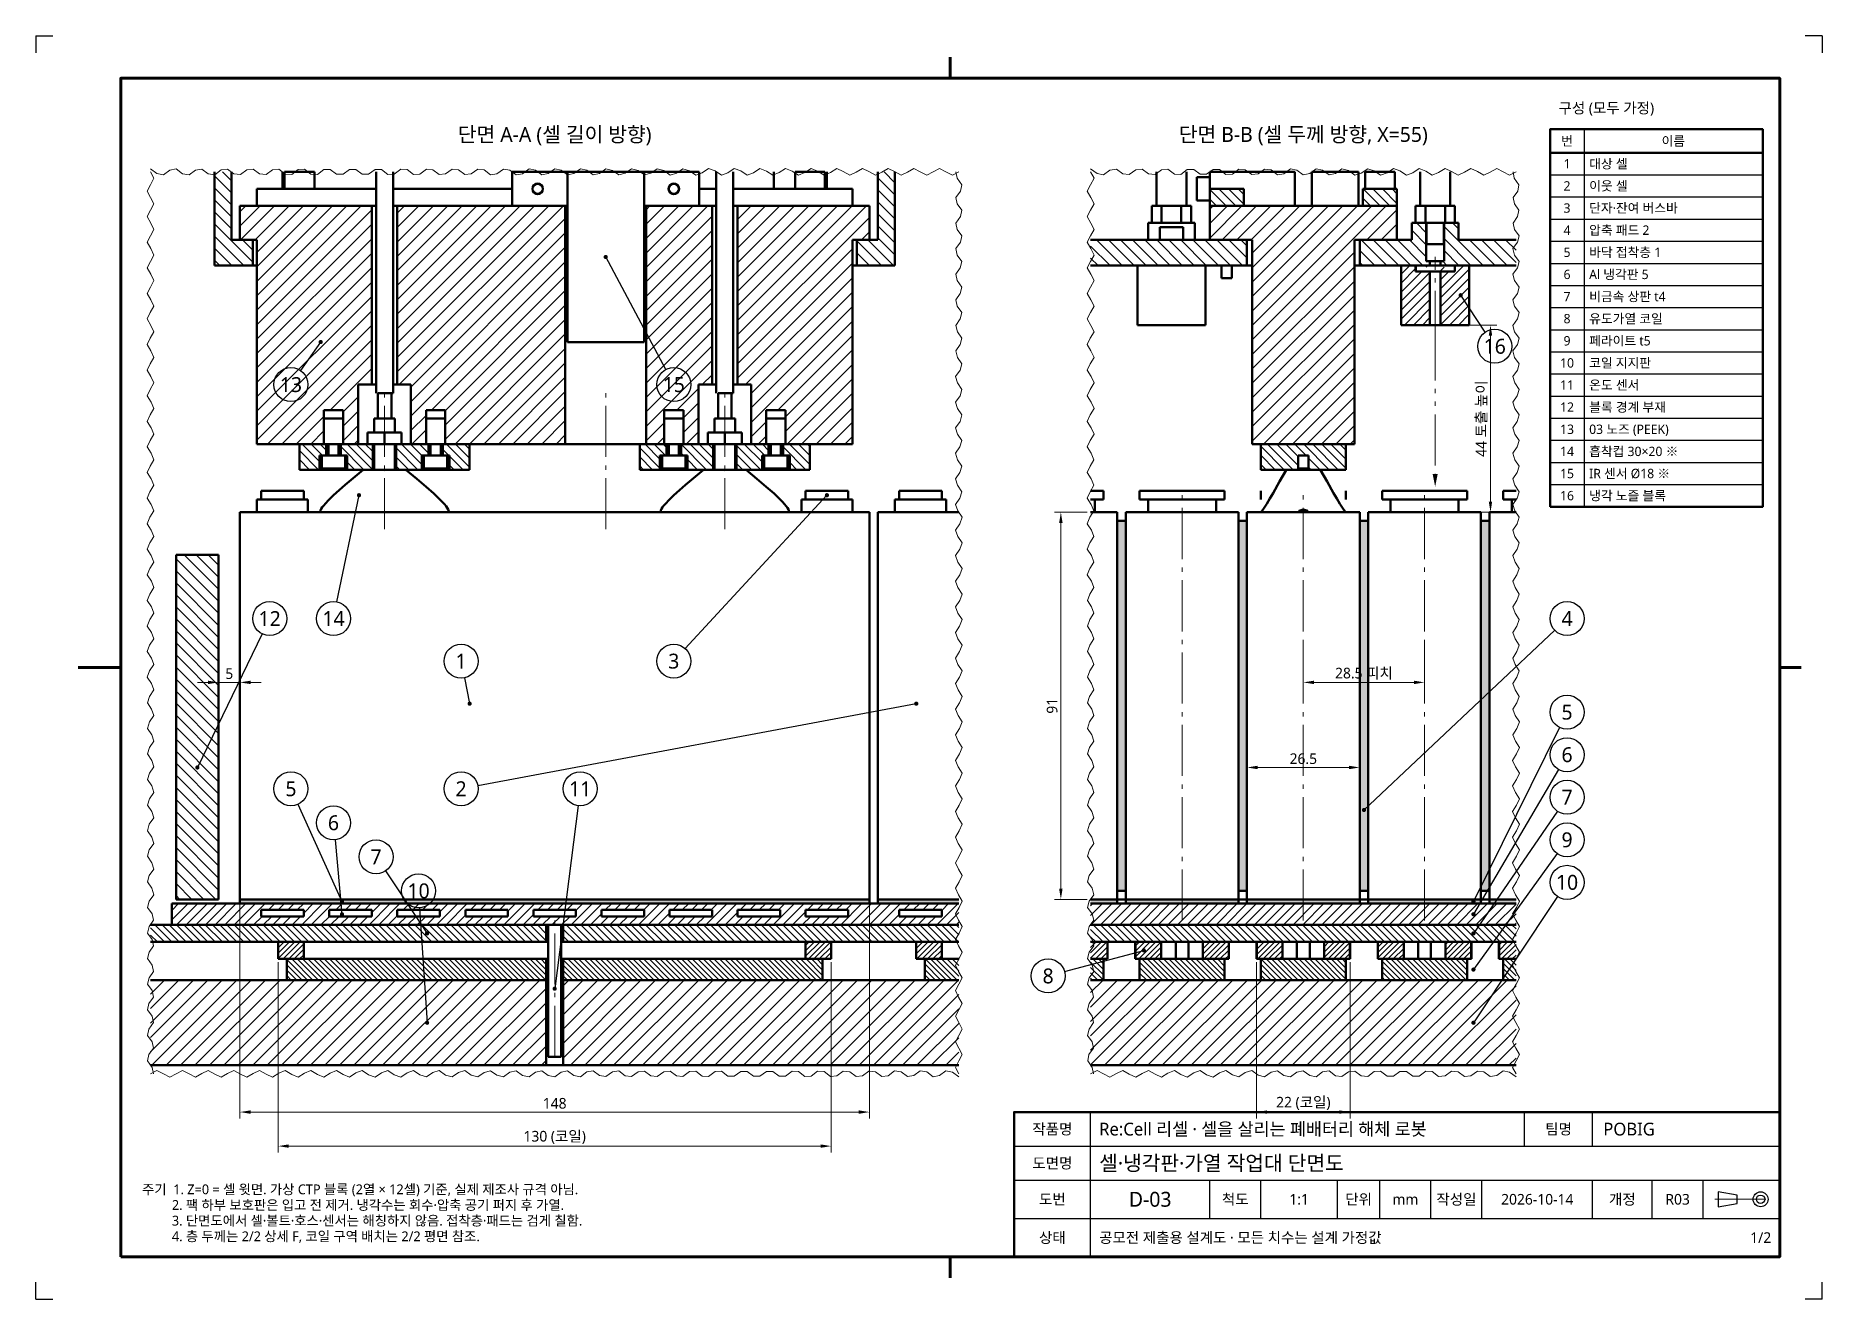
# Model space of a CAD drawing. Header units: millimetres. Extents: x 0 to 1800, y -680 to 297.
# Drawn here: x 0 to 420, y -340 to -43 of the extents above; entities that cross this region are included whole.
import ezdxf
from ezdxf.enums import TextEntityAlignment as Align

# ---------------------------------------------------------------- set-up
doc = ezdxf.new("R2010")
doc.units = ezdxf.units.MM
doc.linetypes.add('KS_CENTER', pattern=[17, 12, -2, 1, -2])
doc.linetypes.add('KS_PHANTOM', pattern=[20, 12, -2, 1, -2, 1, -2])
for name, color, linetype, lineweight in [('BALLOON', 7, 'Continuous', 25), ('BREAK', 7, 'Continuous', 18), ('CENTER', 1, 'KS_CENTER', 18), ('DIM', 3, 'Continuous', 18), ('FRAME', 7, 'Continuous', 70), ('HATCH', 8, 'Continuous', 13), ('OUTLINE', 7, 'Continuous', 50), ('PHANTOM', 6, 'KS_PHANTOM', 18), ('SYMBOL', 7, 'Continuous', 25), ('TABLE', 7, 'Continuous', 25), ('TABLE_THK', 7, 'Continuous', 50), ('TEXT', 7, 'Continuous', 25)]:
    doc.layers.add(name, color=color, linetype=linetype, lineweight=lineweight)
doc.styles.add('KS', font='malgun.ttf')
doc.dimstyles.new('KS_00', dxfattribs={"dimtxt": 2.5, "dimasz": 2.5, "dimexe": 1.5, "dimexo": 0.8, "dimgap": 0.8, "dimtad": 1, "dimlfac": 50, "dimdsep": 46, "dimtxsty": 'KS', "dimcen": 0, "dimclrd": 3, "dimclre": 3, "dimclrt": 7, "dimazin": 3, "dimtfac": 0.7, "dimtmove": 0, "dimatfit": 3, "dimlwd": 18, "dimlwe": 18, "dimarcsym": 0})

# ---------------------------------------------------------------- blocks, each defined once
blk = doc.blocks.new('_CLOSEDFILLED')
at = {"color": 0, "linetype": 'ByBlock'}
blk.add_solid([(-1, 0.16), (0, 0), (-1, -0.16)], dxfattribs=at)
blk = doc.blocks.new('*D34')
at = {"color": 3, "lineweight": 18}
for p, q in [((48, 93.2), (48, 42.5)), ((196, 93.2), (196, 42.5)), ((50.5, 44), (193.5, 44))]:
    blk.add_line(p, q, dxfattribs=at)
at = {"layer": 'Defpoints'}
for p in [(48, 94), (196, 94), (48, 44)]:
    blk.add_point(p, dxfattribs=at)
at = {"layer": 'DIM', "color": 3, "xscale": 2.5, "yscale": 2.5, "rotation": 180}
blk.add_blockref('_CLOSEDFILLED', (48, 44), dxfattribs=at)
at = {"layer": 'DIM', "color": 3, "xscale": 2.5, "yscale": 2.5}
blk.add_blockref('_CLOSEDFILLED', (196, 44), dxfattribs=at)
at = {"layer": 'DIM', "color": 7, "insert": (122, 46.05), "char_height": 2.5, "attachment_point": 5, "style": 'KS'}
blk.add_mtext('148', dxfattribs=at)
blk = doc.blocks.new('*D35')
at = {"color": 3, "lineweight": 18}
for p, q in [((57, 79.2), (57, 34.5)), ((187, 79.2), (187, 34.5)), ((59.5, 36), (184.5, 36))]:
    blk.add_line(p, q, dxfattribs=at)
at = {"layer": 'Defpoints'}
for p in [(57, 80), (187, 80), (57, 36)]:
    blk.add_point(p, dxfattribs=at)
at = {"layer": 'DIM', "color": 3, "xscale": 2.5, "yscale": 2.5, "rotation": 180}
blk.add_blockref('_CLOSEDFILLED', (57, 36), dxfattribs=at)
at = {"layer": 'DIM', "color": 3, "xscale": 2.5, "yscale": 2.5}
blk.add_blockref('_CLOSEDFILLED', (187, 36), dxfattribs=at)
at = {"layer": 'DIM', "color": 7, "insert": (122, 38.05), "char_height": 2.5, "attachment_point": 5, "style": 'KS'}
blk.add_mtext('130 (코일)', dxfattribs=at)
blk = doc.blocks.new('*D37')
at = {"color": 3, "lineweight": 18}
for p, q in [((284.75, 125.8), (284.75, 126.5)), ((311.25, 125.8), (311.25, 126.5)), ((287.25, 125), (308.75, 125))]:
    blk.add_line(p, q, dxfattribs=at)
at = {"layer": 'Defpoints'}
for p in [(284.75, 125), (284.75, 125), (311.25, 125)]:
    blk.add_point(p, dxfattribs=at)
at = {"layer": 'DIM', "color": 3, "xscale": 2.5, "yscale": 2.5, "rotation": 180}
blk.add_blockref('_CLOSEDFILLED', (284.75, 125), dxfattribs=at)
at = {"layer": 'DIM', "color": 3, "xscale": 2.5, "yscale": 2.5}
blk.add_blockref('_CLOSEDFILLED', (311.25, 125), dxfattribs=at)
at = {"layer": 'DIM', "color": 7, "insert": (298, 127.05), "char_height": 2.5, "attachment_point": 5, "style": 'KS'}
blk.add_mtext('26.5', dxfattribs=at)
blk = doc.blocks.new('*D38')
at = {"color": 3, "lineweight": 18}
for p, q in [((298, 154.2), (298, 143.5)), ((326.5, 154.2), (326.5, 143.5)), ((300.5, 145), (324, 145))]:
    blk.add_line(p, q, dxfattribs=at)
at = {"layer": 'Defpoints'}
for p in [(298, 155), (326.5, 155), (298, 145)]:
    blk.add_point(p, dxfattribs=at)
at = {"layer": 'DIM', "color": 3, "xscale": 2.5, "yscale": 2.5, "rotation": 180}
blk.add_blockref('_CLOSEDFILLED', (298, 145), dxfattribs=at)
at = {"layer": 'DIM', "color": 3, "xscale": 2.5, "yscale": 2.5}
blk.add_blockref('_CLOSEDFILLED', (326.5, 145), dxfattribs=at)
at = {"layer": 'DIM', "color": 7, "insert": (312.25, 147.05), "char_height": 2.5, "attachment_point": 5, "style": 'KS'}
blk.add_mtext('28.5 피치', dxfattribs=at)
blk = doc.blocks.new('*D39')
at = {"color": 3, "lineweight": 18}
for p, q in [((247.2, 185), (239.5, 185)), ((241, 96.5), (241, 182.5)), ((247.2, 94), (239.5, 94))]:
    blk.add_line(p, q, dxfattribs=at)
at = {"layer": 'Defpoints'}
for p in [(248, 185), (241, 94), (248, 94)]:
    blk.add_point(p, dxfattribs=at)
at = {"layer": 'DIM', "color": 3, "xscale": 2.5, "yscale": 2.5}
for p, rotation in [((241, 185), 90), ((241, 94), 270)]:
    blk.add_blockref('_CLOSEDFILLED', p, dxfattribs=dict(at, rotation=rotation))
at = {"layer": 'DIM', "color": 7, "insert": (238.95, 139.5), "char_height": 2.5, "attachment_point": 5, "rotation": 90, "style": 'KS'}
blk.add_mtext('91', dxfattribs=at)
blk = doc.blocks.new('*D40')
at = {"color": 3, "lineweight": 18}
for p, q in [((287, 79.2), (287, 42.5)), ((309, 79.2), (309, 42.5)), ((289.5, 44), (306.5, 44))]:
    blk.add_line(p, q, dxfattribs=at)
at = {"layer": 'Defpoints'}
for p in [(287, 80), (309, 80), (287, 44)]:
    blk.add_point(p, dxfattribs=at)
at = {"layer": 'DIM', "color": 3, "xscale": 2.5, "yscale": 2.5, "rotation": 180}
blk.add_blockref('_CLOSEDFILLED', (287, 44), dxfattribs=at)
at = {"layer": 'DIM', "color": 3, "xscale": 2.5, "yscale": 2.5}
blk.add_blockref('_CLOSEDFILLED', (309, 44), dxfattribs=at)
at = {"layer": 'DIM', "color": 7, "insert": (298, 46.05), "char_height": 2.5, "attachment_point": 5, "style": 'KS'}
blk.add_mtext('22 (코일)', dxfattribs=at)
blk = doc.blocks.new('*D41')
at = {"color": 3, "lineweight": 18}
for p, q in [((329.8, 229), (343.5, 229)), ((342, 187.5), (342, 226.5)), ((329.8, 185), (343.5, 185))]:
    blk.add_line(p, q, dxfattribs=at)
at = {"layer": 'Defpoints'}
for p in [(329, 229), (329, 185), (342, 185)]:
    blk.add_point(p, dxfattribs=at)
at = {"layer": 'DIM', "color": 3, "xscale": 2.5, "yscale": 2.5}
for p, rotation in [((342, 229), 90), ((342, 185), 270)]:
    blk.add_blockref('_CLOSEDFILLED', p, dxfattribs=dict(at, rotation=rotation))
at = {"layer": 'DIM', "color": 7, "insert": (339.95, 207), "char_height": 2.5, "attachment_point": 5, "rotation": 90, "style": 'KS'}
blk.add_mtext('44 토출 높이', dxfattribs=at)
blk = doc.blocks.new('D-03_R03_1of2')
at = {"layer": 'BALLOON'}
h = blk.add_hatch(color=256, dxfattribs=at)
h.dxf.hatch_style = 1
edge = h.paths.add_edge_path()
edge.add_arc((134, 245), 0.5, 0, 360)
h = blk.add_hatch(color=256, dxfattribs=at)
h.dxf.hatch_style = 1
edge = h.paths.add_edge_path()
edge.add_arc((335, 236), 0.5, 0, 360)
h = blk.add_hatch(color=256, dxfattribs=at)
h.dxf.hatch_style = 1
edge = h.paths.add_edge_path()
edge.add_arc((67, 225), 0.5, 0, 360)
h = blk.add_hatch(color=256, dxfattribs=at)
h.dxf.hatch_style = 1
edge = h.paths.add_edge_path()
edge.add_arc((76, 189), 0.5, 0, 360)
h = blk.add_hatch(color=256, dxfattribs=at)
h.dxf.hatch_style = 1
edge = h.paths.add_edge_path()
edge.add_arc((186, 189), 0.5, 0, 360)
h = blk.add_hatch(color=256, dxfattribs=at)
h.dxf.hatch_style = 1
edge = h.paths.add_edge_path()
edge.add_arc((102, 140), 0.5, 0, 360)
h = blk.add_hatch(color=256, dxfattribs=at)
h.dxf.hatch_style = 1
edge = h.paths.add_edge_path()
edge.add_arc((207, 140), 0.5, 0, 360)
h = blk.add_hatch(color=256, dxfattribs=at)
h.dxf.hatch_style = 1
edge = h.paths.add_edge_path()
edge.add_arc((38, 125), 0.5, 0, 360)
h = blk.add_hatch(color=256, dxfattribs=at)
h.dxf.hatch_style = 1
edge = h.paths.add_edge_path()
edge.add_arc((312.25, 115), 0.5, 0, 360)
h = blk.add_hatch(color=256, dxfattribs=at)
h.dxf.hatch_style = 1
edge = h.paths.add_edge_path()
edge.add_arc((72, 93.5), 0.5, 0, 360)
h = blk.add_hatch(color=256, dxfattribs=at)
h.dxf.hatch_style = 1
edge = h.paths.add_edge_path()
edge.add_arc((338, 93.5), 0.5, 0, 360)
h = blk.add_hatch(color=256, dxfattribs=at)
h.dxf.hatch_style = 1
edge = h.paths.add_edge_path()
edge.add_arc((72, 90.5), 0.5, 0, 360)
h = blk.add_hatch(color=256, dxfattribs=at)
h.dxf.hatch_style = 1
edge = h.paths.add_edge_path()
edge.add_arc((338, 90.5), 0.5, 0, 360)
h = blk.add_hatch(color=256, dxfattribs=at)
h.dxf.hatch_style = 1
edge = h.paths.add_edge_path()
edge.add_arc((92, 86), 0.5, 0, 360)
h = blk.add_hatch(color=256, dxfattribs=at)
h.dxf.hatch_style = 1
edge = h.paths.add_edge_path()
edge.add_arc((338, 86), 0.5, 0, 360)
h = blk.add_hatch(color=256, dxfattribs=at)
h.dxf.hatch_style = 1
edge = h.paths.add_edge_path()
edge.add_arc((260.5, 82), 0.5, 0, 360)
h = blk.add_hatch(color=256, dxfattribs=at)
h.dxf.hatch_style = 1
edge = h.paths.add_edge_path()
edge.add_arc((338, 77.5), 0.5, 0, 360)
h = blk.add_hatch(color=256, dxfattribs=at)
h.dxf.hatch_style = 1
edge = h.paths.add_edge_path()
edge.add_arc((122, 73), 0.5, 0, 360)
h = blk.add_hatch(color=256, dxfattribs=at)
h.dxf.hatch_style = 1
edge = h.paths.add_edge_path()
edge.add_arc((92, 65), 0.5, 0, 360)
h = blk.add_hatch(color=256, dxfattribs=at)
h.dxf.hatch_style = 1
edge = h.paths.add_edge_path()
edge.add_arc((338, 65), 0.5, 0, 360)
at = {"layer": 'HATCH'}
h = blk.add_hatch(dxfattribs=at)
h.set_pattern_fill('ANSI31', scale=0.62992, angle=90, style=0)
h.paths.add_polyline_path([(46, 249), (51, 249), (51, 243), (42, 243), (42, 265), (46, 265)])
h = blk.add_hatch(dxfattribs=at)
h.set_pattern_fill('ANSI31', scale=0.62992, angle=90, style=0)
h.paths.add_polyline_path([(202, 243), (193, 243), (193, 249), (198, 249), (198, 265), (202, 265)])
h = blk.add_hatch(dxfattribs=at)
h.set_pattern_fill('ANSI31', scale=0.503937, angle=90, style=0)
h.paths.add_polyline_path([(284, 257), (276, 257), (276, 261), (284, 261)])
h = blk.add_hatch(dxfattribs=at)
h.set_pattern_fill('ANSI31', scale=0.503937, angle=90, style=0)
h.paths.add_polyline_path([(320, 257), (312, 257), (312, 261), (320, 261)])
h = blk.add_hatch(dxfattribs=at)
h.set_pattern_fill('ANSI31', scale=0.7559, style=0)
h.paths.add_polyline_path([(72.25, 209), (67.75, 209), (67.75, 201), (52, 201), (52, 249), (48, 249), (48, 257), (79, 257), (79, 215), (75.8, 215), (75.8, 201), (72.25, 201)])
h = blk.add_hatch(dxfattribs=at)
h.set_pattern_fill('ANSI31', scale=0.7559, style=0)
h.paths.add_polyline_path([(85, 257), (124.5, 257), (124.5, 201), (96.25, 201), (96.25, 209), (91.75, 209), (91.75, 201), (88.2, 201), (88.2, 215), (85, 215)])
h = blk.add_hatch(dxfattribs=at)
h.set_pattern_fill('ANSI31', scale=0.7559, style=0)
h.paths.add_polyline_path([(143.5, 257), (159, 257), (159, 215), (155.8, 215), (155.8, 201), (152.25, 201), (152.25, 209), (147.75, 209), (147.75, 201), (143.5, 201)])
h = blk.add_hatch(dxfattribs=at)
h.set_pattern_fill('ANSI31', scale=0.7559, style=0)
h.paths.add_polyline_path([(165, 257), (196, 257), (196, 249), (192, 249), (192, 201), (176.25, 201), (176.25, 209), (171.75, 209), (171.75, 201), (168.2, 201), (168.2, 215), (165, 215)])
h = blk.add_hatch(dxfattribs=at)
h.set_pattern_fill('ANSI31', scale=0.755906, style=0)
h.paths.add_polyline_path([(320, 249), (310, 249), (310, 201), (286, 201), (286, 249), (276, 249), (276, 257), (320, 257)])
h = blk.add_hatch(dxfattribs=at)
h.set_pattern_fill('ANSI31', scale=0.62992, angle=90, style=0)
h.paths.add_polyline_path([(323.5, 249), (323.5, 253), (326.9, 253), (326.9, 244), (327.75, 244), (327.75, 243), (311.3, 243), (311.3, 249)])
h = blk.add_hatch(dxfattribs=at)
h.set_pattern_fill('ANSI31', scale=0.62992, angle=90, style=0)
h.paths.add_polyline_path([(330.25, 243), (330.25, 244), (331.1, 244), (331.1, 253), (334.5, 253), (334.5, 249), (348, 249), (348, 243)])
h = blk.add_hatch(dxfattribs=at)
h.set_pattern_fill('ANSI31', scale=0.62992, angle=90, style=0)
h.paths.add_polyline_path([(284.7, 249), (284.7, 243), (248, 243), (248, 249)])
h = blk.add_hatch(dxfattribs=at)
h.set_pattern_fill('ANSI31', scale=0.47244, style=0)
h.paths.add_polyline_path([(324.4, 243), (324.4, 241.6), (326.9, 241.6), (326.9, 243), (327.75, 243), (327.75, 229), (321, 229), (321, 243)])
h = blk.add_hatch(dxfattribs=at)
h.set_pattern_fill('ANSI31', scale=0.47244, style=0)
h.paths.add_polyline_path([(337, 229), (330.25, 229), (330.25, 243), (331.1, 243), (331.1, 241.6), (333.6, 241.6), (333.6, 243), (337, 243)])
h = blk.add_hatch(dxfattribs=at)
h.set_pattern_fill('ANSI31', scale=0.47244, angle=90, style=0)
h.paths.add_polyline_path([(62, 201), (68.3, 201), (68.3, 198.3), (66.75, 198.3), (66.75, 195), (62, 195)])
h = blk.add_hatch(dxfattribs=at)
h.set_pattern_fill('ANSI31', scale=0.47244, angle=90, style=0)
h.paths.add_polyline_path([(71.7, 198.3), (71.7, 201), (79.25, 201), (79.25, 195), (73.25, 195), (73.25, 198.3)])
h = blk.add_hatch(dxfattribs=at)
h.set_pattern_fill('ANSI31', scale=0.47244, angle=90, style=0)
h.paths.add_polyline_path([(84.75, 201), (92.3, 201), (92.3, 198.3), (90.75, 198.3), (90.75, 195), (84.75, 195)])
h = blk.add_hatch(dxfattribs=at)
h.set_pattern_fill('ANSI31', scale=0.47244, angle=90, style=0)
h.paths.add_polyline_path([(95.7, 198.3), (95.7, 201), (102, 201), (102, 195), (97.25, 195), (97.25, 198.3)])
h = blk.add_hatch(dxfattribs=at)
h.set_pattern_fill('ANSI31', scale=0.47244, angle=90, style=0)
h.paths.add_polyline_path([(142, 201), (148.3, 201), (148.3, 198.3), (146.75, 198.3), (146.75, 195), (142, 195)])
h = blk.add_hatch(dxfattribs=at)
h.set_pattern_fill('ANSI31', scale=0.47244, angle=90, style=0)
h.paths.add_polyline_path([(151.7, 198.3), (151.7, 201), (159.25, 201), (159.25, 195), (153.25, 195), (153.25, 198.3)])
h = blk.add_hatch(dxfattribs=at)
h.set_pattern_fill('ANSI31', scale=0.47244, angle=90, style=0)
h.paths.add_polyline_path([(164.75, 201), (172.3, 201), (172.3, 198.3), (170.75, 198.3), (170.75, 195), (164.75, 195)])
h = blk.add_hatch(dxfattribs=at)
h.set_pattern_fill('ANSI31', scale=0.47244, angle=90, style=0)
h.paths.add_polyline_path([(175.7, 198.3), (175.7, 201), (182, 201), (182, 195), (177.25, 195), (177.25, 198.3)])
h = blk.add_hatch(dxfattribs=at)
h.set_pattern_fill('ANSI31', scale=0.47244, angle=90, style=0)
h.paths.add_polyline_path([(308, 195), (299.25, 195), (299.25, 198.3), (296.75, 198.3), (296.75, 195), (288, 195), (288, 201), (308, 201)])
h = blk.add_hatch(color=7, dxfattribs=at)
h.dxf.hatch_style = 1
h.paths.add_polyline_path([(256.25, 96), (254.25, 96), (254.25, 183), (256.25, 183)])
h = blk.add_hatch(color=7, dxfattribs=at)
h.dxf.hatch_style = 1
h.paths.add_polyline_path([(284.75, 96), (282.75, 96), (282.75, 183), (284.75, 183)])
h = blk.add_hatch(color=7, dxfattribs=at)
h.dxf.hatch_style = 1
h.paths.add_polyline_path([(313.25, 96), (311.25, 96), (311.25, 183), (313.25, 183)])
h = blk.add_hatch(color=7, dxfattribs=at)
h.dxf.hatch_style = 1
h.paths.add_polyline_path([(341.75, 96), (339.75, 96), (339.75, 183), (341.75, 183)])
h = blk.add_hatch(dxfattribs=at)
h.set_pattern_fill('ANSI31', scale=0.62992, angle=90, style=0)
h.paths.add_polyline_path([(33, 175), (43, 175), (43, 94), (33, 94)])
h = blk.add_hatch(dxfattribs=at)
h.set_pattern_fill('ANSI31', scale=0.50394, style=0)
h.paths.add_polyline_path([(32, 88), (32, 93), (217, 93), (217, 88)])
h.paths.add_polyline_path([(63, 90), (63, 91.5), (53, 91.5), (53, 90)], flags=0)
h.paths.add_polyline_path([(79, 90), (79, 91.5), (69, 91.5), (69, 90)], flags=0)
h.paths.add_polyline_path([(95, 90), (95, 91.5), (85, 91.5), (85, 90)], flags=0)
h.paths.add_polyline_path([(111, 90), (111, 91.5), (101, 91.5), (101, 90)], flags=0)
h.paths.add_polyline_path([(127, 90), (127, 91.5), (117, 91.5), (117, 90)], flags=0)
h.paths.add_polyline_path([(143, 90), (143, 91.5), (133, 91.5), (133, 90)], flags=0)
h.paths.add_polyline_path([(159, 90), (159, 91.5), (149, 91.5), (149, 90)], flags=0)
h.paths.add_polyline_path([(175, 90), (175, 91.5), (165, 91.5), (165, 90)], flags=0)
h.paths.add_polyline_path([(191, 90), (191, 91.5), (181, 91.5), (181, 90)], flags=0)
h.paths.add_polyline_path([(213, 90), (213, 91.5), (203, 91.5), (203, 90)], flags=0)
h = blk.add_hatch(color=7, dxfattribs=at)
h.dxf.hatch_style = 1
h.paths.add_polyline_path([(48, 94), (196, 94), (196, 93), (48, 93)])
h = blk.add_hatch(color=7, dxfattribs=at)
h.dxf.hatch_style = 1
h.paths.add_polyline_path([(198, 93), (198, 94), (217, 94), (217, 93)])
h = blk.add_hatch(color=7, dxfattribs=at)
h.dxf.hatch_style = 1
h.paths.add_polyline_path([(254.25, 94), (254.25, 93), (248, 93), (248, 94)])
h = blk.add_hatch(dxfattribs=at)
h.set_pattern_fill('ANSI31', scale=0.503937, style=0)
h.paths.add_polyline_path([(348, 93), (348, 88), (248, 88), (248, 93)])
h = blk.add_hatch(color=7, dxfattribs=at)
h.dxf.hatch_style = 1
h.paths.add_polyline_path([(282.75, 93), (256.25, 93), (256.25, 94), (282.75, 94)])
h = blk.add_hatch(color=7, dxfattribs=at)
h.dxf.hatch_style = 1
h.paths.add_polyline_path([(311.25, 93), (284.75, 93), (284.75, 94), (311.25, 94)])
h = blk.add_hatch(color=7, dxfattribs=at)
h.dxf.hatch_style = 1
h.paths.add_polyline_path([(339.75, 93), (313.25, 93), (313.25, 94), (339.75, 94)])
h = blk.add_hatch(color=7, dxfattribs=at)
h.dxf.hatch_style = 1
h.paths.add_polyline_path([(341.75, 93), (341.75, 94), (348, 94), (348, 93)])
h = blk.add_hatch(dxfattribs=at)
h.set_pattern_fill('ANSI31', scale=0.37795, angle=90, style=0)
h.paths.add_polyline_path([(120, 88), (120, 84), (27, 84), (27, 88)])
h = blk.add_hatch(dxfattribs=at)
h.set_pattern_fill('ANSI31', scale=0.283465, style=0)
h.paths.add_polyline_path([(63, 84), (63, 80), (57, 80), (57, 84)])
h = blk.add_hatch(dxfattribs=at)
h.set_pattern_fill('ANSI31', scale=0.377953, angle=90, style=0)
h.paths.add_polyline_path([(124, 84), (124, 88), (217, 88), (217, 84)])
h = blk.add_hatch(dxfattribs=at)
h.set_pattern_fill('ANSI31', scale=0.283465, style=0)
h.paths.add_polyline_path([(187, 80), (181, 80), (181, 84), (187, 84)])
h = blk.add_hatch(dxfattribs=at)
h.set_pattern_fill('ANSI31', scale=0.283465, style=0)
h.paths.add_polyline_path([(213, 84), (213, 80), (207, 80), (207, 84)])
h = blk.add_hatch(dxfattribs=at)
h.set_pattern_fill('ANSI31', scale=0.377953, angle=90, style=0)
h.paths.add_polyline_path([(348, 88), (348, 84), (248, 84), (248, 88)])
h = blk.add_hatch(dxfattribs=at)
h.set_pattern_fill('ANSI31', scale=0.283465, style=0)
h.paths.add_polyline_path([(251.95445, 84), (251.95445, 80), (251.95445, 80), (248, 80), (248, 84)])
h = blk.add_hatch(dxfattribs=at)
h.set_pattern_fill('ANSI31', scale=0.283465, style=0)
h.paths.add_polyline_path([(264.60102, 80), (258.54555, 80), (258.54555, 84), (264.60102, 84)])
h = blk.add_hatch(dxfattribs=at)
h.set_pattern_fill('ANSI31', scale=0.283465, style=0)
h.paths.add_polyline_path([(280.45445, 80), (274.39898, 80), (274.39898, 84), (280.45445, 84)])
h = blk.add_hatch(dxfattribs=at)
h.set_pattern_fill('ANSI31', scale=0.283465, style=0)
h.paths.add_polyline_path([(293.10102, 80), (287.04555, 80), (287.04555, 84), (293.10102, 84)])
h = blk.add_hatch(dxfattribs=at)
h.set_pattern_fill('ANSI31', scale=0.283465, style=0)
h.paths.add_polyline_path([(308.95445, 80), (302.89898, 80), (302.89898, 84), (308.95445, 84)])
h = blk.add_hatch(dxfattribs=at)
h.set_pattern_fill('ANSI31', scale=0.283465, style=0)
h.paths.add_polyline_path([(321.60102, 80), (315.54555, 80), (315.54555, 84), (321.60102, 84)])
h = blk.add_hatch(dxfattribs=at)
h.set_pattern_fill('ANSI31', scale=0.283465, style=0)
h.paths.add_polyline_path([(337.45445, 80), (331.39898, 80), (331.39898, 84), (337.45445, 84)])
h = blk.add_hatch(dxfattribs=at)
h.set_pattern_fill('ANSI31', scale=0.283465, style=0)
h.paths.add_polyline_path([(344.04555, 80), (344.04555, 84), (348, 84), (348, 80)])
h = blk.add_hatch(dxfattribs=at)
h.set_pattern_fill('ANSI31', scale=0.283465, angle=90, style=0)
h.paths.add_polyline_path([(59, 80), (120, 80), (120, 75), (59, 75)])
h = blk.add_hatch(dxfattribs=at)
h.set_pattern_fill('ANSI31', scale=0.283465, angle=90, style=0)
h.paths.add_polyline_path([(124, 80), (185, 80), (185, 75), (124, 75)])
h = blk.add_hatch(dxfattribs=at)
h.set_pattern_fill('ANSI31', scale=0.283465, angle=90, style=0)
h.paths.add_polyline_path([(209, 75), (209, 80), (217, 80), (217, 75)])
h = blk.add_hatch(dxfattribs=at)
h.set_pattern_fill('ANSI31', scale=0.283465, angle=90, style=0)
h.paths.add_polyline_path([(251, 80), (251, 75), (248, 75), (248, 80)])
h = blk.add_hatch(dxfattribs=at)
h.set_pattern_fill('ANSI31', scale=0.283465, angle=90, style=0)
h.paths.add_polyline_path([(279.5, 75), (259.5, 75), (259.5, 80), (279.5, 80)])
h = blk.add_hatch(dxfattribs=at)
h.set_pattern_fill('ANSI31', scale=0.283465, angle=90, style=0)
h.paths.add_polyline_path([(308, 75), (288, 75), (288, 80), (308, 80)])
h = blk.add_hatch(dxfattribs=at)
h.set_pattern_fill('ANSI31', scale=0.283465, angle=90, style=0)
h.paths.add_polyline_path([(336.5, 75), (316.5, 75), (316.5, 80), (336.5, 80)])
h = blk.add_hatch(dxfattribs=at)
h.set_pattern_fill('ANSI31', scale=0.283465, angle=90, style=0)
h.paths.add_polyline_path([(345, 75), (345, 80), (348, 80), (348, 75)])
h = blk.add_hatch(dxfattribs=at)
h.set_pattern_fill('ANSI31', scale=0.7559, style=0)
h.paths.add_polyline_path([(120, 75), (120, 55), (27, 55), (27, 75)])
h = blk.add_hatch(dxfattribs=at)
h.set_pattern_fill('ANSI31', scale=0.7559, style=0)
h.paths.add_polyline_path([(124, 55), (124, 75), (217, 75), (217, 55)])
h = blk.add_hatch(dxfattribs=at)
h.set_pattern_fill('ANSI31', scale=0.75591, style=0)
h.paths.add_polyline_path([(348, 75), (348, 55), (248, 55), (248, 75)])
at = {"layer": 'BALLOON'}
for p, q in [((148.11765, 218.52941), (134, 245)), ((340.7812, 227.3282), (335, 236)), ((62.29385, 218.27693), (67, 225)), ((70.81042, 163.91704), (76, 189)), ((152.71312, 152.93921), (186, 189)), ((53.25238, 156.40197), (38, 125)), ((357.08899, 157.25664), (312.25, 115)), ((100.78446, 146.07768), (102, 140)), ((103.9319, 120.73494), (207, 140)), ((358.22728, 134.41427), (338, 93.5)), ((357.97594, 124.5499), (338, 90.5)), ((61.65003, 116.35618), (72, 93.5)), ((127.49347, 116.0322), (122, 73)), ((357.73388, 114.70383), (338, 86)), ((70.37049, 108.0172), (72, 90.5)), ((357.65998, 104.75588), (338, 77.5)), ((82.2188, 100.6718), (92, 86)), ((357.7812, 94.6718), (338, 65)), ((90.25753, 92.0083), (92, 65)), ((241.86494, 77.03065), (260.5, 82))]:
    blk.add_line(p, q, dxfattribs=at)
for centre in [(343, 224), (60, 215), (150, 215), (55, 160), (70, 160), (360, 160), (100, 150), (150, 150), (360, 138), (360, 128), (60, 120), (100, 120), (128, 120), (360, 118), (70, 112), (360, 108), (80, 104), (360, 98), (90, 96), (238, 76)]:
    blk.add_circle(centre, 4, dxfattribs=at)
at = {"layer": 'BREAK'}
for points in [[(27, 265), (27.79999, 263.49645), (26.99406, 261.99291), (26.20005, 260.48936), (27.01188, 258.98582), (27.79986, 257.48227), (26.98218, 255.97872), (26.20027, 254.47518), (27.02376, 252.97163), (27.79955, 251.46809), (26.9703, 249.96454), (26.20067, 248.46099), (27.03564, 246.95745), (27.79907, 245.4539), (26.95843, 243.95035), (26.20124, 242.44681), (27.0475, 240.94326), (27.79841, 239.43972), (26.94657, 237.93617), (26.20199, 236.43262), (27.05936, 234.92908), (27.79757, 233.42553), (26.93472, 231.92199), (26.20292, 230.41844), (27.0712, 228.91489), (27.79656, 227.41135), (26.92288, 225.9078), (26.20402, 224.40426), (27.08303, 222.90071), (27.79537, 221.39716), (26.91106, 219.89362), (26.20529, 218.39007), (27.09484, 216.88652), (27.794, 215.38298), (26.89926, 213.87943), (26.20675, 212.37589), (27.10663, 210.87234), (27.79246, 209.36879), (26.88748, 207.86525), (26.20838, 206.3617), (27.11839, 204.85816), (27.79075, 203.35461), (26.87573, 201.85106), (26.21018, 200.34752), (27.13013, 198.84397), (27.78886, 197.34043), (26.86401, 195.83688), (26.21215, 194.33333), (27.14184, 192.82979), (27.78679, 191.32624), (26.85231, 189.8227), (26.2143, 188.31915), (27.15352, 186.8156), (27.78456, 185.31206), (26.84065, 183.80851), (26.21663, 182.30496), (27.16517, 180.80142), (27.78215, 179.29787), (26.82902, 177.79433), (26.21912, 176.29078), (27.17678, 174.78723), (27.77956, 173.28369), (26.81743, 171.78014), (26.22179, 170.2766), (27.18834, 168.77305), (27.77681, 167.2695), (26.80589, 165.76596), (26.22463, 164.26241), (27.19987, 162.75887), (27.77388, 161.25532), (26.79438, 159.75177), (26.22765, 158.24823), (27.21136, 156.74468), (27.77079, 155.24113), (26.78292, 153.73759), (26.23083, 152.23404), (27.22279, 150.7305), (27.76752, 149.22695), (26.77151, 147.7234), (26.23418, 146.21986), (27.23418, 144.71631), (27.76408, 143.21277), (26.76014, 141.70922), (26.2377, 140.20567), (27.24552, 138.70213), (27.76048, 137.19858), (26.74883, 135.69504), (26.24139, 134.19149), (27.2568, 132.68794), (27.7567, 131.1844), (26.73758, 129.68085), (26.24524, 128.1773), (27.26803, 126.67376), (27.75276, 125.17021), (26.72638, 123.66667), (26.24927, 122.16312), (27.27919, 120.65957), (27.74866, 119.15603), (26.71525, 117.65248), (26.25346, 116.14894), (27.2903, 114.64539), (27.74439, 113.14184), (26.70417, 111.6383), (26.25781, 110.13475), (27.30134, 108.63121), (27.73995, 107.12766), (26.69317, 105.62411), (26.26233, 104.12057), (27.31231, 102.61702), (27.73536, 101.11348), (26.68223, 99.60993), (26.267, 98.10638), (27.32322, 96.60284), (27.73059, 95.09929), (26.67136, 93.59574), (26.27185, 92.0922), (27.33405, 90.58865), (27.72567, 89.08511), (26.66056, 87.58156), (26.27685, 86.07801), (27.34481, 84.57447), (27.72059, 83.07092), (26.64984, 81.56738), (26.28201, 80.06383), (27.3555, 78.56028), (27.71535, 77.05674), (26.63919, 75.55319), (26.28733, 74.04965), (27.3661, 72.5461), (27.70995, 71.04255), (26.62863, 69.53901), (26.29281, 68.03546), (27.37663, 66.53191), (27.7044, 65.02837), (26.61814, 63.52482), (26.29844, 62.02128), (27.38707, 60.51773), (27.69869, 59.01418), (26.60774, 57.51064), (26.30423, 56.00709), (27.39742, 54.50355), (27.69282, 53)], [(217, 265), (215.49206, 264.20003), (213.98413, 265.0133), (212.47619, 265.79975), (210.96825, 264.97341), (209.46032, 264.20069), (207.95238, 265.03988), (206.44444, 265.79865), (204.93651, 264.94685), (203.42857, 264.20224), (201.92063, 265.06641), (200.4127, 265.79666), (198.90476, 264.92035), (197.39683, 264.20466), (195.88889, 265.09287), (194.38095, 265.79379), (192.87302, 264.89393), (191.36508, 264.20797), (189.85714, 265.11923), (188.34921, 265.79005), (186.84127, 264.86763), (185.33333, 264.21215), (183.8254, 265.14546), (182.31746, 265.78543), (180.80952, 264.84148), (179.30159, 264.21721), (177.79365, 265.17153), (176.28571, 265.77994), (174.77778, 264.81551), (173.26984, 264.22312), (171.7619, 265.19741), (170.25397, 265.77359), (168.74603, 264.78974), (167.2381, 264.2299), (165.73016, 265.22307), (164.22222, 265.76639), (162.71429, 264.7642), (161.20635, 264.23753), (159.69841, 265.24848), (158.19048, 265.75834), (156.68254, 264.73892), (155.1746, 264.246), (153.66667, 265.27362), (152.15873, 265.74945), (150.65079, 264.71393), (149.14286, 264.2553), (147.63492, 265.29845), (146.12698, 265.73974), (144.61905, 264.68925), (143.11111, 264.26543), (141.60317, 265.32296), (140.09524, 265.7292), (138.5873, 264.66492), (137.07937, 264.27636), (135.57143, 265.34711), (134.06349, 265.71787), (132.55556, 264.64096), (131.04762, 264.2881), (129.53968, 265.37087), (128.03175, 265.70573), (126.52381, 264.6174), (125.01587, 264.30063), (123.50794, 265.39423), (122, 265.69282), (120.49206, 264.59426), (118.98413, 264.31392), (117.47619, 265.41715), (115.96825, 265.67914), (114.46032, 264.57156), (112.95238, 264.32798), (111.44444, 265.43961), (109.93651, 265.66471), (108.42857, 264.54934), (106.92063, 264.34278), (105.4127, 265.46158), (103.90476, 265.64955), (102.39683, 264.52762), (100.88889, 264.3583), (99.38095, 265.48304), (97.87302, 265.63367), (96.36508, 264.50642), (94.85714, 264.37453), (93.34921, 265.50397), (91.84127, 265.61709), (90.33333, 264.48577), (88.8254, 264.39146), (87.31746, 265.52435), (85.80952, 265.59982), (84.30159, 264.46568), (82.79365, 264.40906), (81.28571, 265.54414), (79.77778, 265.5819), (78.26984, 264.44619), (76.7619, 264.42731), (75.25397, 265.56333), (73.74603, 265.56333), (72.2381, 264.42731), (70.73016, 264.44619), (69.22222, 265.5819), (67.71429, 265.54414), (66.20635, 264.40906), (64.69841, 264.46568), (63.19048, 265.59982), (61.68254, 265.52435), (60.1746, 264.39146), (58.66667, 264.48577), (57.15873, 265.61709), (55.65079, 265.50397), (54.14286, 264.37453), (52.63492, 264.50642), (51.12698, 265.63367), (49.61905, 265.48304), (48.11111, 264.3583), (46.60317, 264.52762), (45.09524, 265.64955), (43.5873, 265.46158), (42.07937, 264.34278), (40.57143, 264.54934), (39.06349, 265.66471), (37.55556, 265.43961), (36.04762, 264.32798), (34.53968, 264.57156), (33.03175, 265.67914), (31.52381, 265.41715), (30.01587, 264.31392), (28.50794, 264.59426), (27, 265.69282)], [(217, 53), (216.20001, 54.50355), (217.00594, 56.00709), (217.79995, 57.51064), (216.98812, 59.01418), (216.20014, 60.51773), (217.01782, 62.02128), (217.79973, 63.52482), (216.97624, 65.02837), (216.20045, 66.53191), (217.0297, 68.03546), (217.79933, 69.53901), (216.96436, 71.04255), (216.20093, 72.5461), (217.04157, 74.04965), (217.79876, 75.55319), (216.9525, 77.05674), (216.20159, 78.56028), (217.05343, 80.06383), (217.79801, 81.56738), (216.94064, 83.07092), (216.20243, 84.57447), (217.06528, 86.07801), (217.79708, 87.58156), (216.9288, 89.08511), (216.20344, 90.58865), (217.07712, 92.0922), (217.79598, 93.59574), (216.91697, 95.09929), (216.20463, 96.60284), (217.08894, 98.10638), (217.79471, 99.60993), (216.90516, 101.11348), (216.206, 102.61702), (217.10074, 104.12057), (217.79325, 105.62411), (216.89337, 107.12766), (216.20754, 108.63121), (217.11252, 110.13475), (217.79162, 111.6383), (216.88161, 113.14184), (216.20925, 114.64539), (217.12427, 116.14894), (217.78982, 117.65248), (216.86987, 119.15603), (216.21114, 120.65957), (217.13599, 122.16312), (217.78785, 123.66667), (216.85816, 125.17021), (216.21321, 126.67376), (217.14769, 128.1773), (217.7857, 129.68085), (216.84648, 131.1844), (216.21544, 132.68794), (217.15935, 134.19149), (217.78337, 135.69504), (216.83483, 137.19858), (216.21785, 138.70213), (217.17098, 140.20567), (217.78088, 141.70922), (216.82322, 143.21277), (216.22044, 144.71631), (217.18257, 146.21986), (217.77821, 147.7234), (216.81166, 149.22695), (216.22319, 150.7305), (217.19411, 152.23404), (217.77537, 153.73759), (216.80013, 155.24113), (216.22612, 156.74468), (217.20562, 158.24823), (217.77235, 159.75177), (216.78864, 161.25532), (216.22921, 162.75887), (217.21708, 164.26241), (217.76917, 165.76596), (216.77721, 167.2695), (216.23248, 168.77305), (217.22849, 170.2766), (217.76582, 171.78014), (216.76582, 173.28369), (216.23592, 174.78723), (217.23986, 176.29078), (217.7623, 177.79433), (216.75448, 179.29787), (216.23952, 180.80142), (217.25117, 182.30496), (217.75861, 183.80851), (216.7432, 185.31206), (216.2433, 186.8156), (217.26242, 188.31915), (217.75476, 189.8227), (216.73197, 191.32624), (216.24724, 192.82979), (217.27362, 194.33333), (217.75073, 195.83688), (216.72081, 197.34043), (216.25134, 198.84397), (217.28475, 200.34752), (217.74654, 201.85106), (216.7097, 203.35461), (216.25561, 204.85816), (217.29583, 206.3617), (217.74219, 207.86525), (216.69866, 209.36879), (216.26005, 210.87234), (217.30683, 212.37589), (217.73767, 213.87943), (216.68769, 215.38298), (216.26464, 216.88652), (217.31777, 218.39007), (217.733, 219.89362), (216.67678, 221.39716), (216.26941, 222.90071), (217.32864, 224.40426), (217.72815, 225.9078), (216.66595, 227.41135), (216.27433, 228.91489), (217.33944, 230.41844), (217.72315, 231.92199), (216.65519, 233.42553), (216.27941, 234.92908), (217.35016, 236.43262), (217.71799, 237.93617), (216.6445, 239.43972), (216.28465, 240.94326), (217.36081, 242.44681), (217.71267, 243.95035), (216.6339, 245.4539), (216.29005, 246.95745), (217.37137, 248.46099), (217.70719, 249.96454), (216.62337, 251.46809), (216.2956, 252.97163), (217.38186, 254.47518), (217.70156, 255.97872), (216.61293, 257.48227), (216.30131, 258.98582), (217.39226, 260.48936), (217.69577, 261.99291), (216.60258, 263.49645), (216.30718, 265)], [(248, 265), (248.79999, 263.49645), (247.99406, 261.99291), (247.20005, 260.48936), (248.01188, 258.98582), (248.79986, 257.48227), (247.98218, 255.97872), (247.20027, 254.47518), (248.02376, 252.97163), (248.79955, 251.46809), (247.9703, 249.96454), (247.20067, 248.46099), (248.03564, 246.95745), (248.79907, 245.4539), (247.95843, 243.95035), (247.20124, 242.44681), (248.0475, 240.94326), (248.79841, 239.43972), (247.94657, 237.93617), (247.20199, 236.43262), (248.05936, 234.92908), (248.79757, 233.42553), (247.93472, 231.92199), (247.20292, 230.41844), (248.0712, 228.91489), (248.79656, 227.41135), (247.92288, 225.9078), (247.20402, 224.40426), (248.08303, 222.90071), (248.79537, 221.39716), (247.91106, 219.89362), (247.20529, 218.39007), (248.09484, 216.88652), (248.794, 215.38298), (247.89926, 213.87943), (247.20675, 212.37589), (248.10663, 210.87234), (248.79246, 209.36879), (247.88748, 207.86525), (247.20838, 206.3617), (248.11839, 204.85816), (248.79075, 203.35461), (247.87573, 201.85106), (247.21018, 200.34752), (248.13013, 198.84397), (248.78886, 197.34043), (247.86401, 195.83688), (247.21215, 194.33333), (248.14184, 192.82979), (248.78679, 191.32624), (247.85231, 189.8227), (247.2143, 188.31915), (248.15352, 186.8156), (248.78456, 185.31206), (247.84065, 183.80851), (247.21663, 182.30496), (248.16517, 180.80142), (248.78215, 179.29787), (247.82902, 177.79433), (247.21912, 176.29078), (248.17678, 174.78723), (248.77956, 173.28369), (247.81743, 171.78014), (247.22179, 170.2766), (248.18834, 168.77305), (248.77681, 167.2695), (247.80589, 165.76596), (247.22463, 164.26241), (248.19987, 162.75887), (248.77388, 161.25532), (247.79438, 159.75177), (247.22765, 158.24823), (248.21136, 156.74468), (248.77079, 155.24113), (247.78292, 153.73759), (247.23083, 152.23404), (248.22279, 150.7305), (248.76752, 149.22695), (247.77151, 147.7234), (247.23418, 146.21986), (248.23418, 144.71631), (248.76408, 143.21277), (247.76014, 141.70922), (247.2377, 140.20567), (248.24552, 138.70213), (248.76048, 137.19858), (247.74883, 135.69504), (247.24139, 134.19149), (248.2568, 132.68794), (248.7567, 131.1844), (247.73758, 129.68085), (247.24524, 128.1773), (248.26803, 126.67376), (248.75276, 125.17021), (247.72638, 123.66667), (247.24927, 122.16312), (248.27919, 120.65957), (248.74866, 119.15603), (247.71525, 117.65248), (247.25346, 116.14894), (248.2903, 114.64539), (248.74439, 113.14184), (247.70417, 111.6383), (247.25781, 110.13475), (248.30134, 108.63121), (248.73995, 107.12766), (247.69317, 105.62411), (247.26233, 104.12057), (248.31231, 102.61702), (248.73536, 101.11348), (247.68223, 99.60993), (247.267, 98.10638), (248.32322, 96.60284), (248.73059, 95.09929), (247.67136, 93.59574), (247.27185, 92.0922), (248.33405, 90.58865), (248.72567, 89.08511), (247.66056, 87.58156), (247.27685, 86.07801), (248.34481, 84.57447), (248.72059, 83.07092), (247.64984, 81.56738), (247.28201, 80.06383), (248.3555, 78.56028), (248.71535, 77.05674), (247.63919, 75.55319), (247.28733, 74.04965), (248.3661, 72.5461), (248.70995, 71.04255), (247.62863, 69.53901), (247.29281, 68.03546), (248.37663, 66.53191), (248.7044, 65.02837), (247.61814, 63.52482), (247.29844, 62.02128), (248.38707, 60.51773), (248.69869, 59.01418), (247.60774, 57.51064), (247.30423, 56.00709), (248.39742, 54.50355), (248.69282, 53)], [(348, 265), (346.48485, 264.2001), (344.9697, 265.02538), (343.45455, 265.79909), (341.93939, 264.94926), (340.42424, 264.20252), (338.90909, 265.07604), (337.39394, 265.79507), (335.87879, 264.89873), (334.36364, 264.20814), (332.84848, 265.1264), (331.33333, 265.78785), (329.81818, 264.8486), (328.30303, 264.21696), (326.78788, 265.17625), (325.27273, 265.77745), (323.75758, 264.79908), (322.24242, 264.22893), (320.72727, 265.22539), (319.21212, 265.76392), (317.69697, 264.75037), (316.18182, 264.244), (314.66667, 265.27362), (313.15152, 265.74732), (311.63636, 264.70267), (310.12121, 264.26212), (308.60606, 265.32074), (307.09091, 265.72771), (305.57576, 264.65616), (304.06061, 264.2832), (302.54545, 265.36658), (301.0303, 265.70516), (299.51515, 264.61104), (298, 264.30718), (296.48485, 265.41094), (294.9697, 265.67978), (293.45455, 264.56749), (291.93939, 264.33394), (290.42424, 265.45365), (288.90909, 265.65166), (287.39394, 264.52567), (285.87879, 264.36339), (284.36364, 265.49453), (282.84848, 265.62092), (281.33333, 264.48577), (279.81818, 264.3954), (278.30303, 265.53342), (276.78788, 265.58767), (275.27273, 264.44794), (273.75758, 264.42984), (272.24242, 265.57016), (270.72727, 265.55206), (269.21212, 264.41233), (267.69697, 264.46658), (266.18182, 265.6046), (264.66667, 265.51423), (263.15152, 264.37908), (261.63636, 264.50547), (260.12121, 265.63661), (258.60606, 265.47433), (257.09091, 264.34834), (255.57576, 264.54635), (254.06061, 265.66606), (252.54545, 265.43251), (251.0303, 264.32022), (249.51515, 264.58906), (248, 265.69282)], [(348, 53), (347.20001, 54.50355), (348.00594, 56.00709), (348.79995, 57.51064), (347.98812, 59.01418), (347.20014, 60.51773), (348.01782, 62.02128), (348.79973, 63.52482), (347.97624, 65.02837), (347.20045, 66.53191), (348.0297, 68.03546), (348.79933, 69.53901), (347.96436, 71.04255), (347.20093, 72.5461), (348.04157, 74.04965), (348.79876, 75.55319), (347.9525, 77.05674), (347.20159, 78.56028), (348.05343, 80.06383), (348.79801, 81.56738), (347.94064, 83.07092), (347.20243, 84.57447), (348.06528, 86.07801), (348.79708, 87.58156), (347.9288, 89.08511), (347.20344, 90.58865), (348.07712, 92.0922), (348.79598, 93.59574), (347.91697, 95.09929), (347.20463, 96.60284), (348.08894, 98.10638), (348.79471, 99.60993), (347.90516, 101.11348), (347.206, 102.61702), (348.10074, 104.12057), (348.79325, 105.62411), (347.89337, 107.12766), (347.20754, 108.63121), (348.11252, 110.13475), (348.79162, 111.6383), (347.88161, 113.14184), (347.20925, 114.64539), (348.12427, 116.14894), (348.78982, 117.65248), (347.86987, 119.15603), (347.21114, 120.65957), (348.13599, 122.16312), (348.78785, 123.66667), (347.85816, 125.17021), (347.21321, 126.67376), (348.14769, 128.1773), (348.7857, 129.68085), (347.84648, 131.1844), (347.21544, 132.68794), (348.15935, 134.19149), (348.78337, 135.69504), (347.83483, 137.19858), (347.21785, 138.70213), (348.17098, 140.20567), (348.78088, 141.70922), (347.82322, 143.21277), (347.22044, 144.71631), (348.18257, 146.21986), (348.77821, 147.7234), (347.81166, 149.22695), (347.22319, 150.7305), (348.19411, 152.23404), (348.77537, 153.73759), (347.80013, 155.24113), (347.22612, 156.74468), (348.20562, 158.24823), (348.77235, 159.75177), (347.78864, 161.25532), (347.22921, 162.75887), (348.21708, 164.26241), (348.76917, 165.76596), (347.77721, 167.2695), (347.23248, 168.77305), (348.22849, 170.2766), (348.76582, 171.78014), (347.76582, 173.28369), (347.23592, 174.78723), (348.23986, 176.29078), (348.7623, 177.79433), (347.75448, 179.29787), (347.23952, 180.80142), (348.25117, 182.30496), (348.75861, 183.80851), (347.7432, 185.31206), (347.2433, 186.8156), (348.26242, 188.31915), (348.75476, 189.8227), (347.73197, 191.32624), (347.24724, 192.82979), (348.27362, 194.33333), (348.75073, 195.83688), (347.72081, 197.34043), (347.25134, 198.84397), (348.28475, 200.34752), (348.74654, 201.85106), (347.7097, 203.35461), (347.25561, 204.85816), (348.29583, 206.3617), (348.74219, 207.86525), (347.69866, 209.36879), (347.26005, 210.87234), (348.30683, 212.37589), (348.73767, 213.87943), (347.68769, 215.38298), (347.26464, 216.88652), (348.31777, 218.39007), (348.733, 219.89362), (347.67678, 221.39716), (347.26941, 222.90071), (348.32864, 224.40426), (348.72815, 225.9078), (347.66595, 227.41135), (347.27433, 228.91489), (348.33944, 230.41844), (348.72315, 231.92199), (347.65519, 233.42553), (347.27941, 234.92908), (348.35016, 236.43262), (348.71799, 237.93617), (347.6445, 239.43972), (347.28465, 240.94326), (348.36081, 242.44681), (348.71267, 243.95035), (347.6339, 245.4539), (347.29005, 246.95745), (348.37137, 248.46099), (348.70719, 249.96454), (347.62337, 251.46809), (347.2956, 252.97163), (348.38186, 254.47518), (348.70156, 255.97872), (347.61293, 257.48227), (347.30131, 258.98582), (348.39226, 260.48936), (348.69577, 261.99291), (347.60258, 263.49645), (347.30718, 265)], [(27, 53), (28.50794, 53.79997), (30.01587, 52.9867), (31.52381, 52.20025), (33.03175, 53.02659), (34.53968, 53.79931), (36.04762, 52.96012), (37.55556, 52.20135), (39.06349, 53.05315), (40.57143, 53.79776), (42.07937, 52.93359), (43.5873, 52.20334), (45.09524, 53.07965), (46.60317, 53.79534), (48.11111, 52.90713), (49.61905, 52.20621), (51.12698, 53.10607), (52.63492, 53.79203), (54.14286, 52.88077), (55.65079, 52.20995), (57.15873, 53.13237), (58.66667, 53.78785), (60.1746, 52.85454), (61.68254, 52.21457), (63.19048, 53.15852), (64.69841, 53.78279), (66.20635, 52.82847), (67.71429, 52.22006), (69.22222, 53.18449), (70.73016, 53.77688), (72.2381, 52.80259), (73.74603, 52.22641), (75.25397, 53.21026), (76.7619, 53.7701), (78.26984, 52.77693), (79.77778, 52.23361), (81.28571, 53.2358), (82.79365, 53.76247), (84.30159, 52.75152), (85.80952, 52.24166), (87.31746, 53.26108), (88.8254, 53.754), (90.33333, 52.72638), (91.84127, 52.25055), (93.34921, 53.28607), (94.85714, 53.7447), (96.36508, 52.70155), (97.87302, 52.26026), (99.38095, 53.31075), (100.88889, 53.73457), (102.39683, 52.67704), (103.90476, 52.2708), (105.4127, 53.33508), (106.92063, 53.72364), (108.42857, 52.65289), (109.93651, 52.28213), (111.44444, 53.35904), (112.95238, 53.7119), (114.46032, 52.62913), (115.96825, 52.29427), (117.47619, 53.3826), (118.98413, 53.69937), (120.49206, 52.60577), (122, 52.30718), (123.50794, 53.40574), (125.01587, 53.68608), (126.52381, 52.58285), (128.03175, 52.32086), (129.53968, 53.42844), (131.04762, 53.67202), (132.55556, 52.56039), (134.06349, 52.33529), (135.57143, 53.45066), (137.07937, 53.65722), (138.5873, 52.53842), (140.09524, 52.35045), (141.60317, 53.47238), (143.11111, 53.6417), (144.61905, 52.51696), (146.12698, 52.36633), (147.63492, 53.49358), (149.14286, 53.62547), (150.65079, 52.49603), (152.15873, 52.38291), (153.66667, 53.51423), (155.1746, 53.60854), (156.68254, 52.47565), (158.19048, 52.40018), (159.69841, 53.53432), (161.20635, 53.59094), (162.71429, 52.45586), (164.22222, 52.4181), (165.73016, 53.55381), (167.2381, 53.57269), (168.74603, 52.43667), (170.25397, 52.43667), (171.7619, 53.57269), (173.26984, 53.55381), (174.77778, 52.4181), (176.28571, 52.45586), (177.79365, 53.59094), (179.30159, 53.53432), (180.80952, 52.40018), (182.31746, 52.47565), (183.8254, 53.60854), (185.33333, 53.51423), (186.84127, 52.38291), (188.34921, 52.49603), (189.85714, 53.62547), (191.36508, 53.49358), (192.87302, 52.36633), (194.38095, 52.51696), (195.88889, 53.6417), (197.39683, 53.47238), (198.90476, 52.35045), (200.4127, 52.53842), (201.92063, 53.65722), (203.42857, 53.45066), (204.93651, 52.33529), (206.44444, 52.56039), (207.95238, 53.67202), (209.46032, 53.42844), (210.96825, 52.32086), (212.47619, 52.58285), (213.98413, 53.68608), (215.49206, 53.40574), (217, 52.30718)], [(248, 53), (249.51515, 53.7999), (251.0303, 52.97462), (252.54545, 52.20091), (254.06061, 53.05074), (255.57576, 53.79748), (257.09091, 52.92396), (258.60606, 52.20493), (260.12121, 53.10127), (261.63636, 53.79186), (263.15152, 52.8736), (264.66667, 52.21215), (266.18182, 53.1514), (267.69697, 53.78304), (269.21212, 52.82375), (270.72727, 52.22255), (272.24242, 53.20092), (273.75758, 53.77107), (275.27273, 52.77461), (276.78788, 52.23608), (278.30303, 53.24963), (279.81818, 53.756), (281.33333, 52.72638), (282.84848, 52.25268), (284.36364, 53.29733), (285.87879, 53.73788), (287.39394, 52.67926), (288.90909, 52.27229), (290.42424, 53.34384), (291.93939, 53.7168), (293.45455, 52.63342), (294.9697, 52.29484), (296.48485, 53.38896), (298, 53.69282), (299.51515, 52.58906), (301.0303, 52.32022), (302.54545, 53.43251), (304.06061, 53.66606), (305.57576, 52.54635), (307.09091, 52.34834), (308.60606, 53.47433), (310.12121, 53.63661), (311.63636, 52.50547), (313.15152, 52.37908), (314.66667, 53.51423), (316.18182, 53.6046), (317.69697, 52.46658), (319.21212, 52.41233), (320.72727, 53.55206), (322.24242, 53.57016), (323.75758, 52.42984), (325.27273, 52.44794), (326.78788, 53.58767), (328.30303, 53.53342), (329.81818, 52.3954), (331.33333, 52.48577), (332.84848, 53.62092), (334.36364, 53.49453), (335.87879, 52.36339), (337.39394, 52.52567), (338.90909, 53.65166), (340.42424, 53.45365), (341.93939, 52.33394), (343.45455, 52.56749), (344.9697, 53.67978), (346.48485, 53.41094), (348, 52.30718)]]:
    blk.add_lwpolyline(points, dxfattribs=at)
at = {"layer": 'CENTER'}
for p, q in [((329, 225), (329, 245)), ((82, 181), (82, 215)), ((134, 181), (134, 215)), ((162, 181), (162, 215)), ((269.5, 89), (269.5, 189)), ((298, 89), (298, 189)), ((326.5, 89), (326.5, 189)), ((122, 57), (122, 89)), ((394.75, 23.5), (408, 23.5))]:
    blk.add_line(p, q, dxfattribs=at)
at = {"layer": 'FRAME'}
for p, q in [((215, 287), (215, 292)), ((20, 148.5), (10, 148.5)), ((410, 148.5), (415, 148.5)), ((215, 10), (215, 5))]:
    blk.add_line(p, q, dxfattribs=at)
blk.add_lwpolyline([(20, 10), (410, 10), (410, 287), (20, 287)], close=True, dxfattribs=at)
at = {"layer": 'OUTLINE'}
for p, q in [((52, 257), (52, 261)), ((52, 261), (80, 261)), ((84, 261), (112, 261)), ((156, 261), (160, 261)), ((164, 261), (192, 261)), ((192, 257), (192, 261)), ((273, 263.75), (276, 263.75)), ((276, 261), (276, 257)), ((276, 261), (284, 261)), ((284, 261), (284, 257)), ((312, 261), (312, 257)), ((312, 261), (320, 261)), ((320, 261), (320, 257)), ((48, 249), (48, 257)), ((79, 257), (48, 257)), ((79, 215), (79, 257)), ((124.5, 257), (85, 257)), ((85, 215), (85, 257)), ((124.5, 201), (124.5, 257)), ((124.5, 257), (125, 257)), ((143, 257), (143.5, 257)), ((159, 257), (143.5, 257)), ((143.5, 201), (143.5, 257)), ((159, 215), (159, 257)), ((196, 257), (165, 257)), ((165, 215), (165, 257)), ((196, 249), (196, 257)), ((262.3812, 257), (264.6906, 257)), ((262.3812, 253), (262.3812, 257)), ((264.6906, 253), (264.6906, 257)), ((264.6906, 257), (269.3094, 257)), ((269.3094, 253), (269.3094, 257)), ((269.3094, 257), (271.6188, 257)), ((271.6188, 253), (271.6188, 257)), ((273, 258.25), (276, 258.25)), ((276, 257), (276, 249)), ((276, 257), (320, 257)), ((276, 257), (284, 257)), ((312, 257), (320, 257)), ((320, 257), (320, 249)), ((324.3812, 257), (326.6906, 257)), ((324.3812, 253), (324.3812, 257)), ((326.6906, 253), (326.6906, 257)), ((326.6906, 257), (331.3094, 257)), ((331.3094, 253), (331.3094, 257)), ((331.3094, 257), (333.6188, 257)), ((333.6188, 253), (333.6188, 257)), ((261.5, 249), (261.5, 253)), ((264.25, 252), (264.25, 249)), ((269.75, 252), (269.75, 249)), ((272.5, 249), (272.5, 253)), ((323.5, 249), (323.5, 253)), ((323.5, 253), (324.3812, 253)), ((324.3812, 253), (326.6906, 253)), ((326.6906, 253), (331.3094, 253)), ((326.9, 244), (326.9, 253)), ((326.95, 248), (326.95, 253)), ((331.05, 248), (331.05, 253)), ((331.1, 244), (331.1, 253)), ((331.3094, 253), (333.6188, 253)), ((333.6188, 253), (334.5, 253)), ((334.5, 249), (334.5, 253)), ((51, 249), (46, 249)), ((52, 249), (48, 249)), ((51, 243), (51, 249)), ((52, 249), (51, 249)), ((52, 201), (52, 249)), ((196, 249), (192, 249)), ((192, 201), (192, 249)), ((193, 249), (192, 249)), ((198, 249), (193, 249)), ((193, 243), (193, 249)), ((276, 249), (286, 249)), ((284.7, 249), (284.7, 243)), ((284.7, 249), (286, 249)), ((286, 249), (286, 201)), ((310, 249), (320, 249)), ((310, 249), (310, 201)), ((310, 249), (311.3, 249)), ((311.3, 249), (311.3, 243)), ((311.3, 249), (323.5, 249)), ((326.9, 244), (327.75, 244)), ((327.75, 243), (327.75, 244)), ((330.25, 243), (330.25, 244)), ((330.25, 244), (331.1, 244)), ((51, 243), (42, 243)), ((52, 243), (51, 243)), ((193, 243), (192, 243)), ((202, 243), (193, 243)), ((259, 229), (259, 243)), ((275, 229), (275, 243)), ((278.8, 243), (278.8, 240)), ((281.2, 243), (281.2, 240)), ((284.7, 243), (286, 243)), ((310, 243), (311.3, 243)), ((311.3, 243), (327.75, 243)), ((321, 243), (321, 229)), ((321, 243), (324.4, 243)), ((324.4, 241.6), (324.4, 243)), ((324.4, 241.6), (326.9, 241.6)), ((324.42, 241.62), (324.42, 242.98)), ((326.9, 242.98), (326.9, 243)), ((326.9, 243), (327.75, 243)), ((326.9, 241.6), (326.9, 241.62)), ((327.75, 242.98), (327.75, 243)), ((327.75, 229), (327.75, 241.62)), ((330.25, 242.98), (330.25, 243)), ((330.25, 243), (331.1, 243)), ((330.25, 229), (330.25, 241.62)), ((331.1, 242.98), (331.1, 243)), ((331.1, 241.6), (331.1, 241.62)), ((331.1, 241.6), (333.6, 241.6)), ((333.58, 241.62), (333.58, 242.98)), ((333.6, 243), (337, 243)), ((333.6, 241.6), (333.6, 243)), ((337, 243), (337, 229)), ((259, 229), (275, 229)), ((321, 229), (327.75, 229)), ((330.25, 229), (337, 229)), ((75.8, 201), (75.8, 215)), ((79, 215), (75.8, 215)), ((88.2, 215), (85, 215)), ((88.2, 201), (88.2, 215)), ((155.8, 201), (155.8, 215)), ((159, 215), (155.8, 215)), ((168.2, 215), (165, 215)), ((168.2, 201), (168.2, 215)), ((80.4, 207), (80.4, 213)), ((83.6, 207), (83.6, 213)), ((84, 213), (83.6, 213)), ((160.4, 207), (160.4, 213)), ((163.6, 207), (163.6, 213)), ((164, 213), (163.6, 213)), ((67.75, 201), (67.75, 209)), ((72.25, 209), (67.75, 209)), ((67.75, 201), (67.75, 207)), ((72.25, 201), (72.25, 209)), ((72.25, 201), (72.25, 207)), ((79.6, 203.7), (79.6, 207)), ((84.4, 203.7), (84.4, 207)), ((91.75, 201), (91.75, 209)), ((96.25, 209), (91.75, 209)), ((91.75, 201), (91.75, 207)), ((96.25, 201), (96.25, 209)), ((96.25, 201), (96.25, 207)), ((147.75, 201), (147.75, 209)), ((152.25, 209), (147.75, 209)), ((147.75, 201), (147.75, 207)), ((152.25, 201), (152.25, 209)), ((152.25, 201), (152.25, 207)), ((159.6, 203.7), (159.6, 207)), ((164.4, 203.7), (164.4, 207)), ((171.75, 201), (171.75, 209)), ((176.25, 209), (171.75, 209)), ((171.75, 201), (171.75, 207)), ((176.25, 201), (176.25, 209)), ((176.25, 201), (176.25, 207)), ((78, 203.7), (82, 203.7)), ((78, 201), (78, 203.7)), ((82, 203.7), (86, 203.7)), ((82, 201), (82, 203.7)), ((86, 201), (86, 203.7)), ((158, 203.7), (162, 203.7)), ((158, 201), (158, 203.7)), ((162, 203.7), (166, 203.7)), ((162, 201), (162, 203.7)), ((166, 201), (166, 203.7)), ((67.75, 201), (52, 201)), ((62, 195), (62, 201)), ((68.3, 201), (62, 201)), ((66.75, 195), (66.75, 198.3)), ((68.3, 198.3), (66.75, 198.3)), ((67.25, 195.3), (67.25, 198.3)), ((68.3, 198.3), (68.3, 201)), ((68.8, 198.3), (68.8, 201)), ((71.2, 198.3), (71.2, 201)), ((71.7, 198.3), (71.7, 201)), ((75.8, 201), (72.25, 201)), ((78, 201), (72.25, 201)), ((73.25, 198.3), (72.75, 198.3)), ((72.75, 195.3), (72.75, 198.3)), ((73.25, 195), (73.25, 198.3)), ((78, 201), (82, 201)), ((79.25, 195), (79.25, 201)), ((79.6, 195), (79.6, 201)), ((82, 201), (86, 201)), ((84.4, 195), (84.4, 201)), ((84.75, 195), (84.75, 201)), ((92.3, 201), (86, 201)), ((91.75, 201), (88.2, 201)), ((90.75, 195), (90.75, 198.3)), ((92.3, 198.3), (90.75, 198.3)), ((91.25, 195.3), (91.25, 198.3)), ((92.3, 198.3), (92.3, 201)), ((92.8, 198.3), (92.8, 201)), ((95.2, 198.3), (95.2, 201)), ((95.7, 198.3), (95.7, 201)), ((124.5, 201), (96.25, 201)), ((102, 201), (96.25, 201)), ((97.25, 198.3), (96.75, 198.3)), ((96.75, 195.3), (96.75, 198.3)), ((97.25, 195), (97.25, 198.3)), ((102, 195), (102, 201)), ((142, 195), (142, 201)), ((148.3, 201), (142, 201)), ((147.75, 201), (143.5, 201)), ((146.75, 195), (146.75, 198.3)), ((148.3, 198.3), (146.75, 198.3)), ((147.25, 195.3), (147.25, 198.3)), ((148.3, 198.3), (148.3, 201)), ((148.8, 198.3), (148.8, 201)), ((151.2, 198.3), (151.2, 201)), ((151.7, 198.3), (151.7, 201)), ((155.8, 201), (152.25, 201)), ((158, 201), (152.25, 201)), ((153.25, 198.3), (152.75, 198.3)), ((152.75, 195.3), (152.75, 198.3)), ((153.25, 195), (153.25, 198.3)), ((158, 201), (162, 201)), ((159.25, 195), (159.25, 201)), ((159.6, 195), (159.6, 201)), ((162, 201), (166, 201)), ((164.4, 195), (164.4, 201)), ((164.75, 195), (164.75, 201)), ((172.3, 201), (166, 201)), ((171.75, 201), (168.2, 201)), ((170.75, 195), (170.75, 198.3)), ((172.3, 198.3), (170.75, 198.3)), ((171.25, 195.3), (171.25, 198.3)), ((172.3, 198.3), (172.3, 201)), ((172.8, 198.3), (172.8, 201)), ((175.2, 198.3), (175.2, 201)), ((175.7, 198.3), (175.7, 201)), ((192, 201), (176.25, 201)), ((182, 201), (176.25, 201)), ((177.25, 198.3), (176.75, 198.3)), ((176.75, 195.3), (176.75, 198.3)), ((177.25, 195), (177.25, 198.3)), ((182, 195), (182, 201)), ((286, 201), (310, 201)), ((288, 201), (288, 195)), ((288, 201), (308, 201)), ((296.75, 198.3), (299.25, 198.3)), ((296.75, 195), (296.75, 198.3)), ((299.25, 195), (299.25, 198.3)), ((308, 201), (308, 195)), ((66.75, 195), (62, 195)), ((77, 195), (73.25, 195)), ((90.75, 195), (87, 195)), ((102, 195), (97.25, 195)), ((146.75, 195), (142, 195)), ((157, 195), (153.25, 195)), ((170.75, 195), (167, 195)), ((182, 195), (177.25, 195)), ((288, 195), (296.75, 195)), ((294, 194.94296), (294, 195)), ((299.25, 195), (308, 195)), ((302, 194.94296), (302, 195)), ((53, 188), (53, 190)), ((53, 190), (63, 190)), ((63, 188), (63, 190)), ((181, 188), (181, 190)), ((181, 190), (191, 190)), ((191, 188), (191, 190)), ((203, 188), (203, 190)), ((203, 190), (213, 190)), ((213, 188), (213, 190)), ((251, 188), (251, 190)), ((259.5, 188), (259.5, 190)), ((259.5, 190), (279.5, 190)), ((279.5, 188), (279.5, 190)), ((288, 188), (288, 190)), ((308, 188), (308, 190)), ((316.5, 188), (316.5, 190)), ((316.5, 190), (336.5, 190)), ((336.5, 188), (336.5, 190)), ((345, 188), (345, 190)), ((48, 94), (48, 185)), ((48, 185), (196, 185)), ((52, 185), (52, 188)), ((52, 188), (53, 188)), ((53, 188), (63, 188)), ((63, 188), (64, 188)), ((64, 185), (64, 188)), ((180, 185), (180, 188)), ((180, 188), (181, 188)), ((181, 188), (191, 188)), ((191, 188), (192, 188)), ((192, 185), (192, 188)), ((196, 94), (196, 185)), ((198, 94), (198, 185)), ((202, 185), (202, 188)), ((202, 188), (203, 188)), ((203, 188), (213, 188)), ((213, 188), (214, 188)), ((214, 185), (214, 188)), ((249, 185), (249, 188)), ((249, 188), (251, 188)), ((254.25, 185), (254.25, 94)), ((256.25, 185), (256.25, 94)), ((256.25, 185), (282.75, 185)), ((259.5, 188), (261.5, 188)), ((261.5, 185), (261.5, 188)), ((261.5, 188), (277.5, 188)), ((277.5, 185), (277.5, 188)), ((277.5, 188), (279.5, 188)), ((282.75, 185), (282.75, 94)), ((284.75, 185), (284.75, 94)), ((284.75, 185), (311.25, 185)), ((290, 187.99999), (290, 188)), ((306, 187.99999), (306, 188)), ((311.25, 185), (311.25, 94)), ((313.25, 185), (313.25, 94)), ((313.25, 185), (339.75, 185)), ((316.5, 188), (318.5, 188)), ((318.5, 185), (318.5, 188)), ((318.5, 188), (334.5, 188)), ((334.5, 185), (334.5, 188)), ((334.5, 188), (336.5, 188)), ((339.75, 185), (339.75, 94)), ((341.75, 185), (341.75, 94)), ((345, 188), (347, 188)), ((347, 185), (347, 188)), ((254.25, 183), (254.25, 96)), ((254.25, 183), (256.25, 183)), ((256.25, 183), (256.25, 96)), ((282.75, 183), (282.75, 96)), ((282.75, 183), (284.75, 183)), ((284.75, 183), (284.75, 96)), ((311.25, 183), (311.25, 96)), ((311.25, 183), (313.25, 183)), ((313.25, 183), (313.25, 96)), ((339.75, 183), (339.75, 96)), ((339.75, 183), (341.75, 183)), ((341.75, 183), (341.75, 96)), ((33, 94), (33, 175)), ((43, 175), (33, 175)), ((43, 94), (43, 175)), ((32, 88), (32, 93)), ((43, 94), (33, 94)), ((48, 93), (48, 94)), ((48, 94), (196, 94)), ((196, 93), (48, 93)), ((196, 93), (196, 94)), ((198, 93), (198, 94)), ((254.25, 96), (256.25, 96)), ((254.25, 94), (254.25, 93)), ((254.25, 94), (256.25, 94)), ((256.25, 94), (256.25, 93)), ((256.25, 94), (282.75, 94)), ((256.25, 93), (282.75, 93)), ((282.75, 96), (284.75, 96)), ((282.75, 94), (282.75, 93)), ((282.75, 94), (284.75, 94)), ((284.75, 94), (284.75, 93)), ((284.75, 94), (311.25, 94)), ((284.75, 93), (311.25, 93)), ((311.25, 96), (313.25, 96)), ((311.25, 94), (311.25, 93)), ((311.25, 94), (313.25, 94)), ((313.25, 94), (313.25, 93)), ((313.25, 94), (339.75, 94)), ((313.25, 93), (339.75, 93)), ((339.75, 96), (341.75, 96)), ((339.75, 94), (339.75, 93)), ((339.75, 94), (341.75, 94)), ((341.75, 94), (341.75, 93)), ((53, 90), (53, 91.5)), ((63, 91.5), (53, 91.5)), ((63, 90), (53, 90)), ((63, 90), (63, 91.5)), ((69, 90), (69, 91.5)), ((79, 91.5), (69, 91.5)), ((79, 90), (69, 90)), ((79, 90), (79, 91.5)), ((85, 90), (85, 91.5)), ((95, 91.5), (85, 91.5)), ((95, 90), (85, 90)), ((95, 90), (95, 91.5)), ((101, 90), (101, 91.5)), ((111, 91.5), (101, 91.5)), ((111, 90), (101, 90)), ((111, 90), (111, 91.5)), ((117, 90), (117, 91.5)), ((127, 91.5), (117, 91.5)), ((127, 90), (117, 90)), ((127, 90), (127, 91.5)), ((133, 90), (133, 91.5)), ((143, 91.5), (133, 91.5)), ((143, 90), (133, 90)), ((143, 90), (143, 91.5)), ((149, 90), (149, 91.5)), ((159, 91.5), (149, 91.5)), ((159, 90), (149, 90)), ((159, 90), (159, 91.5)), ((165, 90), (165, 91.5)), ((175, 91.5), (165, 91.5)), ((175, 90), (165, 90)), ((175, 90), (175, 91.5)), ((181, 90), (181, 91.5)), ((191, 91.5), (181, 91.5)), ((191, 90), (181, 90)), ((191, 90), (191, 91.5)), ((203, 90), (203, 91.5)), ((213, 91.5), (203, 91.5)), ((213, 90), (203, 90)), ((213, 90), (213, 91.5)), ((57, 84), (57, 80)), ((57, 84), (63, 84)), ((63, 84), (63, 80)), ((120, 84), (120, 88)), ((120.5, 57), (120.5, 88)), ((123.5, 57), (123.5, 88)), ((124, 84), (124, 88)), ((181, 84), (187, 84)), ((181, 84), (181, 80)), ((187, 84), (187, 80)), ((207, 84), (207, 80)), ((207, 84), (213, 84)), ((213, 84), (213, 80)), ((251.95445, 84), (251.95445, 80)), ((252, 80), (252, 84)), ((258.5, 80), (258.5, 84)), ((264.60102, 84), (258.54555, 84)), ((258.54555, 84), (258.54555, 80)), ((264.60102, 84), (264.60102, 80)), ((268, 80), (268, 84)), ((271, 80), (271, 84)), ((280.45445, 84), (274.39898, 84)), ((274.39898, 84), (274.39898, 80)), ((280.45445, 84), (280.45445, 80)), ((280.5, 80), (280.5, 84)), ((287, 80), (287, 84)), ((293.10102, 84), (287.04555, 84)), ((287.04555, 84), (287.04555, 80)), ((293.10102, 84), (293.10102, 80)), ((296.5, 80), (296.5, 84)), ((299.5, 80), (299.5, 84)), ((308.95445, 84), (302.89898, 84)), ((302.89898, 84), (302.89898, 80)), ((308.95445, 84), (308.95445, 80)), ((309, 80), (309, 84)), ((315.5, 80), (315.5, 84)), ((321.60102, 84), (315.54555, 84)), ((315.54555, 84), (315.54555, 80)), ((321.60102, 84), (321.60102, 80)), ((325, 80), (325, 84)), ((328, 80), (328, 84)), ((337.45445, 84), (331.39898, 84)), ((331.39898, 84), (331.39898, 80)), ((337.45445, 84), (337.45445, 80)), ((337.5, 80), (337.5, 84)), ((344, 80), (344, 84)), ((344.04555, 84), (344.04555, 80)), ((57, 80), (63, 80)), ((59, 75), (59, 80)), ((120, 80), (59, 80)), ((120, 75), (120, 80)), ((185, 80), (124, 80)), ((124, 75), (124, 80)), ((181, 80), (187, 80)), ((185, 75), (185, 80)), ((207, 80), (213, 80)), ((209, 75), (209, 80)), ((251, 80), (251, 75)), ((264.60102, 80), (258.54555, 80)), ((259.5, 80), (259.5, 75)), ((259.5, 80), (279.5, 80)), ((280.45445, 80), (274.39898, 80)), ((279.5, 80), (279.5, 75)), ((293.10102, 80), (287.04555, 80)), ((288, 80), (288, 75)), ((288, 80), (308, 80)), ((308.95445, 80), (302.89898, 80)), ((308, 80), (308, 75)), ((321.60102, 80), (315.54555, 80)), ((316.5, 80), (316.5, 75)), ((316.5, 80), (336.5, 80)), ((337.45445, 80), (331.39898, 80)), ((336.5, 80), (336.5, 75)), ((345, 80), (345, 75)), ((120, 75), (59, 75)), ((120, 55), (120, 75)), ((185, 75), (124, 75)), ((124, 55), (124, 75)), ((259.5, 75), (279.5, 75)), ((288, 75), (308, 75)), ((316.5, 75), (336.5, 75))]:
    blk.add_line(p, q, dxfattribs=at)
for points in [[(42, 243), (42, 265)], [(46, 249), (46, 265)], [(58, 261), (58, 265)], [(58.5, 265), (58.5, 261)], [(58.58775, 265), (58.5, 265)], [(58.84661, 265), (58.58775, 265)], [(59.26359, 265), (58.84661, 265)], [(59.81779, 265), (59.26359, 265)], [(60.48141, 265), (59.81779, 265)], [(61.22118, 265), (60.48141, 265)], [(62, 265), (61.22118, 265)], [(62.77882, 265), (62, 265)], [(63.51859, 265), (62.77882, 265)], [(64.18221, 265), (63.51859, 265)], [(64.73641, 265), (64.18221, 265)], [(65.15339, 265), (64.73641, 265)], [(65.41225, 265), (65.15339, 265)], [(65.5, 265), (65.41225, 265)], [(65.5, 265), (65.5, 261)], [(80, 213), (80, 265)], [(84, 213), (84, 265)], [(112, 257), (112, 265)], [(112, 265), (125, 265)], [(125, 265), (125.22565, 265)], [(125, 225), (125, 265)], [(125.22565, 265), (125.89128, 265)], [(125.89128, 265), (126.96352, 265)], [(126.96352, 265), (128.38859, 265)], [(128.38859, 265), (130.09505, 265)], [(130.09505, 265), (131.99731, 265)], [(131.99731, 265), (134, 265)], [(134, 265), (136.00269, 265)], [(136.00269, 265), (137.90495, 265)], [(137.90495, 265), (139.61141, 265)], [(139.61141, 265), (141.03648, 265)], [(141.03648, 265), (142.10872, 265)], [(142.10872, 265), (142.77435, 265)], [(142.77435, 265), (143, 265)], [(143, 265), (156, 265)], [(143, 225), (143, 265)], [(156, 257), (156, 265)], [(160, 213), (160, 265)], [(164, 213), (164, 265)], [(173.5, 261), (173.5, 265)], [(178.5, 265), (178.5, 261)], [(178.58775, 265), (178.5, 265)], [(178.84661, 265), (178.58775, 265)], [(179.26359, 265), (178.84661, 265)], [(179.81779, 265), (179.26359, 265)], [(180.48141, 265), (179.81779, 265)], [(181.22118, 265), (180.48141, 265)], [(182, 265), (181.22118, 265)], [(182.77882, 265), (182, 265)], [(183.51859, 265), (182.77882, 265)], [(184.18221, 265), (183.51859, 265)], [(184.73641, 265), (184.18221, 265)], [(185.15339, 265), (184.73641, 265)], [(185.41225, 265), (185.15339, 265)], [(185.5, 265), (185.41225, 265)], [(185.5, 265), (185.5, 261)], [(186, 261), (186, 265)], [(198, 249), (198, 265)], [(202, 243), (202, 265)], [(263.5, 257), (263.5, 265)], [(270.5, 257), (270.5, 265)], [(276, 261), (276, 265)], [(276, 265), (296, 265)], [(296, 257), (296, 265)], [(300, 265), (311, 265)], [(300, 257), (300, 265)], [(311, 257), (311, 265)], [(312.58775, 265), (312.5, 265)], [(312.5, 265), (312.5, 261)], [(312.84661, 265), (312.58775, 265)], [(313.26359, 265), (312.84661, 265)], [(313.81779, 265), (313.26359, 265)], [(314.48141, 265), (313.81779, 265)], [(315.22118, 265), (314.48141, 265)], [(316, 265), (315.22118, 265)], [(316.77882, 265), (316, 265)], [(317.51859, 265), (316.77882, 265)], [(318.18221, 265), (317.51859, 265)], [(318.73641, 265), (318.18221, 265)], [(319.15339, 265), (318.73641, 265)], [(319.41225, 265), (319.15339, 265)], [(319.5, 265), (319.41225, 265)], [(319.5, 265), (319.5, 261)], [(325.5, 257), (325.5, 265)], [(332.5, 257), (332.5, 265)], [(273, 263.75), (273, 263.68105), (273, 263.47766), (273, 263.15004), (273, 262.7146), (273, 262.19318), (273, 261.61193), (273, 261), (273, 260.38807), (273, 259.80682), (273, 259.2854), (273, 258.84996), (273, 258.52234), (273, 258.31895), (273, 258.25)], [(80, 257), (79.86935, 257), (79.7464, 257), (79.63157, 257), (79.52529, 257), (79.42793, 257), (79.33986, 257), (79.26139, 257), (79.19279, 257), (79.13433, 257), (79.0862, 257), (79.04859, 257), (79.02163, 257), (79.00541, 257), (79, 257)], [(85, 257), (84.99459, 257), (84.97837, 257), (84.95141, 257), (84.9138, 257), (84.86567, 257), (84.80721, 257), (84.73861, 257), (84.66014, 257), (84.57207, 257), (84.47471, 257), (84.36843, 257), (84.2536, 257), (84.13065, 257), (84, 257)], [(160, 257), (159.86935, 257), (159.7464, 257), (159.63157, 257), (159.52529, 257), (159.42793, 257), (159.33986, 257), (159.26139, 257), (159.19279, 257), (159.13433, 257), (159.0862, 257), (159.04859, 257), (159.02163, 257), (159.00541, 257), (159, 257)], [(165, 257), (164.99459, 257), (164.97837, 257), (164.95141, 257), (164.9138, 257), (164.86567, 257), (164.80721, 257), (164.73861, 257), (164.66014, 257), (164.57207, 257), (164.47471, 257), (164.36843, 257), (164.2536, 257), (164.13065, 257), (164, 257)], [(261.5, 253), (261.53458, 253), (261.6379, 253), (261.80864, 253), (262.04467, 253), (262.34302, 253), (262.69993, 253), (263.11091, 253), (263.57081, 253), (264.07382, 253), (264.61364, 253), (265.18347, 253), (265.77613, 253), (266.3842, 253), (267, 253)], [(269.75, 252), (269.68105, 252), (269.47766, 252), (269.15004, 252), (268.7146, 252), (268.19318, 252), (267.61193, 252), (267, 252), (266.38807, 252), (265.80682, 252), (265.2854, 252), (264.84996, 252), (264.52234, 252), (264.31895, 252), (264.25, 252)], [(267, 253), (267.6158, 253), (268.22387, 253), (268.81653, 253), (269.38636, 253), (269.92618, 253), (270.42919, 253), (270.88909, 253), (271.30007, 253), (271.65698, 253), (271.95533, 253), (272.19136, 253), (272.3621, 253), (272.46542, 253), (272.5, 253)], [(248, 249), (284.7, 249)], [(326.95, 248), (326.96289, 248), (327.0014, 248), (327.06504, 248), (327.15301, 248), (327.26422, 248), (327.39725, 248), (327.55043, 248), (327.72185, 248), (327.90933, 248), (328.11054, 248), (328.32293, 248), (328.54383, 248), (328.77047, 248), (329, 248)], [(329, 248), (329.22953, 248), (329.45617, 248), (329.67707, 248), (329.88946, 248), (330.09067, 248), (330.27815, 248), (330.44957, 248), (330.60275, 248), (330.73578, 248), (330.84699, 248), (330.93496, 248), (330.9986, 248), (331.03711, 248), (331.05, 248)], [(334.5, 249), (348, 249)], [(334.5, 249), (348, 249)], [(330.25, 244), (330.21866, 244), (330.12621, 244), (329.97729, 244), (329.77936, 244), (329.54235, 244), (329.27815, 244), (329, 244), (328.72185, 244), (328.45765, 244), (328.22064, 244), (328.02271, 244), (327.87379, 244), (327.78134, 244), (327.75, 244)], [(248, 243), (284.7, 243)], [(281.2, 240), (281.16991, 240), (281.08116, 240), (280.9382, 240), (280.74819, 240), (280.52066, 240), (280.26703, 240), (280, 240), (279.73297, 240), (279.47934, 240), (279.25181, 240), (279.0618, 240), (278.91884, 240), (278.83009, 240), (278.8, 240)], [(326.9, 241.6), (326.58616, 241.6), (326.28713, 241.6), (326.00473, 241.6), (325.74071, 241.6), (325.49668, 241.6), (325.27413, 241.6), (325.07444, 241.6), (324.89883, 241.6), (324.74837, 241.6), (324.62399, 241.6), (324.52645, 241.6), (324.45634, 241.6), (324.41411, 241.6), (324.4, 241.6)], [(324.42, 242.98), (324.4488, 242.98), (324.53483, 242.98), (324.67701, 242.98), (324.87356, 242.98), (325.122, 242.98), (325.41921, 242.98), (325.76145, 242.98), (326.14442, 242.98), (326.56329, 242.98), (327.01281, 242.98), (327.48732, 242.98), (327.98085, 242.98), (328.4872, 242.98), (329, 242.98)], [(324.42, 241.62), (324.4488, 241.62), (324.53483, 241.62), (324.67701, 241.62), (324.87356, 241.62), (325.122, 241.62), (325.41921, 241.62), (325.76145, 241.62), (326.14442, 241.62), (326.56329, 241.62), (327.01281, 241.62), (327.48732, 241.62), (327.98085, 241.62), (328.4872, 241.62), (329, 241.62)], [(330.25, 243), (330.21866, 243), (330.12621, 243), (329.97729, 243), (329.77936, 243), (329.54235, 243), (329.27815, 243), (329, 243), (328.72185, 243), (328.45765, 243), (328.22064, 243), (328.02271, 243), (327.87379, 243), (327.78134, 243), (327.75, 243)], [(329, 242.98), (329.5128, 242.98), (330.01915, 242.98), (330.51268, 242.98), (330.98719, 242.98), (331.43671, 242.98), (331.85558, 242.98), (332.23855, 242.98), (332.58079, 242.98), (332.878, 242.98), (333.12644, 242.98), (333.32299, 242.98), (333.46517, 242.98), (333.5512, 242.98), (333.58, 242.98)], [(329, 241.62), (329.5128, 241.62), (330.01915, 241.62), (330.51268, 241.62), (330.98719, 241.62), (331.43671, 241.62), (331.85558, 241.62), (332.23855, 241.62), (332.58079, 241.62), (332.878, 241.62), (333.12644, 241.62), (333.32299, 241.62), (333.46517, 241.62), (333.5512, 241.62), (333.58, 241.62)], [(330.25, 243), (348, 243)], [(333.6, 241.6), (333.58589, 241.6), (333.54366, 241.6), (333.47355, 241.6), (333.37601, 241.6), (333.25163, 241.6), (333.10117, 241.6), (332.92556, 241.6), (332.72587, 241.6), (332.50332, 241.6), (332.25929, 241.6), (331.99527, 241.6), (331.71287, 241.6), (331.41384, 241.6), (331.1, 241.6)], [(330.25, 229), (330.21866, 229), (330.12621, 229), (329.97729, 229), (329.77936, 229), (329.54235, 229), (329.27815, 229), (329, 229), (328.72185, 229), (328.45765, 229), (328.22064, 229), (328.02271, 229), (327.87379, 229), (327.78134, 229), (327.75, 229)], [(125, 225), (125.22565, 225), (125.89128, 225), (126.96352, 225), (128.38859, 225), (130.09505, 225), (131.99731, 225), (134, 225), (136.00269, 225), (137.90495, 225), (139.61141, 225), (141.03648, 225), (142.10872, 225), (142.77435, 225), (143, 225)], [(80, 215), (79.86935, 215), (79.7464, 215), (79.63157, 215), (79.52529, 215), (79.42793, 215), (79.33986, 215), (79.26139, 215), (79.19279, 215), (79.13433, 215), (79.0862, 215), (79.04859, 215), (79.02163, 215), (79.00541, 215), (79, 215)], [(85, 215), (84.99459, 215), (84.97837, 215), (84.95141, 215), (84.9138, 215), (84.86567, 215), (84.80721, 215), (84.73861, 215), (84.66014, 215), (84.57207, 215), (84.47471, 215), (84.36843, 215), (84.2536, 215), (84.13065, 215), (84, 215)], [(160, 215), (159.86935, 215), (159.7464, 215), (159.63157, 215), (159.52529, 215), (159.42793, 215), (159.33986, 215), (159.26139, 215), (159.19279, 215), (159.13433, 215), (159.0862, 215), (159.04859, 215), (159.02163, 215), (159.00541, 215), (159, 215)], [(165, 215), (164.99459, 215), (164.97837, 215), (164.95141, 215), (164.9138, 215), (164.86567, 215), (164.80721, 215), (164.73861, 215), (164.66014, 215), (164.57207, 215), (164.47471, 215), (164.36843, 215), (164.2536, 215), (164.13065, 215), (164, 215)], [(80.4, 213), (80.44012, 213), (80.55845, 213), (80.74907, 213), (81.00242, 213), (81.30579, 213), (81.64397, 213), (82, 213), (82.35603, 213), (82.69421, 213), (82.99758, 213), (83.25093, 213), (83.44155, 213), (83.55988, 213), (83.6, 213)], [(160.4, 213), (160.44012, 213), (160.55845, 213), (160.74907, 213), (161.00242, 213), (161.30579, 213), (161.64397, 213), (162, 213), (162.35603, 213), (162.69421, 213), (162.99758, 213), (163.25093, 213), (163.44155, 213), (163.55988, 213), (163.6, 213)], [(67.75, 207), (67.80641, 207), (67.97282, 207), (68.24088, 207), (68.59715, 207), (69.02376, 207), (69.49933, 207), (70, 207), (70.50067, 207), (70.97624, 207), (71.40285, 207), (71.75912, 207), (72.02718, 207), (72.19359, 207), (72.25, 207)], [(79.6, 207), (79.66017, 207), (79.83767, 207), (80.1236, 207), (80.50362, 207), (80.95868, 207), (81.46595, 207), (82, 207), (82.53405, 207), (83.04132, 207), (83.49638, 207), (83.8764, 207), (84.16233, 207), (84.33983, 207), (84.4, 207)], [(91.75, 207), (91.80641, 207), (91.97282, 207), (92.24088, 207), (92.59715, 207), (93.02376, 207), (93.49933, 207), (94, 207), (94.50067, 207), (94.97624, 207), (95.40285, 207), (95.75912, 207), (96.02718, 207), (96.19359, 207), (96.25, 207)], [(147.75, 207), (147.80641, 207), (147.97282, 207), (148.24088, 207), (148.59715, 207), (149.02376, 207), (149.49933, 207), (150, 207), (150.50067, 207), (150.97624, 207), (151.40285, 207), (151.75912, 207), (152.02718, 207), (152.19359, 207), (152.25, 207)], [(159.6, 207), (159.66017, 207), (159.83767, 207), (160.1236, 207), (160.50362, 207), (160.95868, 207), (161.46595, 207), (162, 207), (162.53405, 207), (163.04132, 207), (163.49638, 207), (163.8764, 207), (164.16233, 207), (164.33983, 207), (164.4, 207)], [(171.75, 207), (171.80641, 207), (171.97282, 207), (172.24088, 207), (172.59715, 207), (173.02376, 207), (173.49933, 207), (174, 207), (174.50067, 207), (174.97624, 207), (175.40285, 207), (175.75912, 207), (176.02718, 207), (176.19359, 207), (176.25, 207)], [(67.25, 198.3), (67.31895, 198.3), (67.52234, 198.3), (67.84996, 198.3), (68.2854, 198.3), (68.80682, 198.3), (69.38807, 198.3), (70, 198.3), (70.61193, 198.3), (71.19318, 198.3), (71.7146, 198.3), (72.15004, 198.3), (72.47766, 198.3), (72.68105, 198.3), (72.75, 198.3)], [(67.75, 201), (67.80641, 201), (67.97282, 201), (68.24088, 201), (68.59715, 201), (69.02376, 201), (69.49933, 201), (70, 201), (70.50067, 201), (70.97624, 201), (71.40285, 201), (71.75912, 201), (72.02718, 201), (72.19359, 201), (72.25, 201)], [(91.25, 198.3), (91.31895, 198.3), (91.52234, 198.3), (91.84996, 198.3), (92.2854, 198.3), (92.80682, 198.3), (93.38807, 198.3), (94, 198.3), (94.61193, 198.3), (95.19318, 198.3), (95.7146, 198.3), (96.15004, 198.3), (96.47766, 198.3), (96.68105, 198.3), (96.75, 198.3)], [(91.75, 201), (91.80641, 201), (91.97282, 201), (92.24088, 201), (92.59715, 201), (93.02376, 201), (93.49933, 201), (94, 201), (94.50067, 201), (94.97624, 201), (95.40285, 201), (95.75912, 201), (96.02718, 201), (96.19359, 201), (96.25, 201)], [(142, 201), (140.92942, 201), (139.62563, 201), (138.1325, 201), (136.50029, 201), (134.78394, 201), (133.0412, 201), (131.33073, 201), (129.7101, 201), (128.23384, 201), (126.95165, 201), (125.90667, 201), (125.13407, 201), (124.65986, 201), (124.5, 201)], [(147.25, 198.3), (147.31895, 198.3), (147.52234, 198.3), (147.84996, 198.3), (148.2854, 198.3), (148.80682, 198.3), (149.38807, 198.3), (150, 198.3), (150.61193, 198.3), (151.19318, 198.3), (151.7146, 198.3), (152.15004, 198.3), (152.47766, 198.3), (152.68105, 198.3), (152.75, 198.3)], [(147.75, 201), (147.80641, 201), (147.97282, 201), (148.24088, 201), (148.59715, 201), (149.02376, 201), (149.49933, 201), (150, 201), (150.50067, 201), (150.97624, 201), (151.40285, 201), (151.75912, 201), (152.02718, 201), (152.19359, 201), (152.25, 201)], [(171.25, 198.3), (171.31895, 198.3), (171.52234, 198.3), (171.84996, 198.3), (172.2854, 198.3), (172.80682, 198.3), (173.38807, 198.3), (174, 198.3), (174.61193, 198.3), (175.19318, 198.3), (175.7146, 198.3), (176.15004, 198.3), (176.47766, 198.3), (176.68105, 198.3), (176.75, 198.3)], [(171.75, 201), (171.80641, 201), (171.97282, 201), (172.24088, 201), (172.59715, 201), (173.02376, 201), (173.49933, 201), (174, 201), (174.50067, 201), (174.97624, 201), (175.40285, 201), (175.75912, 201), (176.02718, 201), (176.19359, 201), (176.25, 201)], [(296.75, 198.3), (296.83325, 198.3), (296.91783, 198.3), (297.00364, 198.3), (297.09058, 198.3), (297.17855, 198.3), (297.26746, 198.3), (297.35719, 198.3), (297.44766, 198.3), (297.53875, 198.3), (297.63037, 198.3), (297.72241, 198.3), (297.81477, 198.3), (297.90733, 198.3), (298, 198.3)], [(298, 198.3), (298.09267, 198.3), (298.18523, 198.3), (298.27759, 198.3), (298.36963, 198.3), (298.46125, 198.3), (298.55234, 198.3), (298.64281, 198.3), (298.73254, 198.3), (298.82145, 198.3), (298.90942, 198.3), (298.99636, 198.3), (299.08217, 198.3), (299.16675, 198.3), (299.25, 198.3)], [(73.25, 195), (73.16852, 195), (72.92815, 195), (72.54095, 195), (72.02634, 195), (71.41012, 195), (70.72319, 195), (70, 195), (69.27681, 195), (68.58988, 195), (67.97366, 195), (67.45905, 195), (67.07185, 195), (66.83148, 195), (66.75, 195)], [(77, 195), (74.1404, 192.62428), (72.7281, 191.41623), (71.3332, 190.18881), (70.02578, 188.99167), (68.7575, 187.755), (68.17246, 187.13773), (67.61749, 186.495), (67.35805, 186.15577), (67.1247, 185.7998), (66.98043, 185.50764), (66.93232, 185.35334), (66.9175, 185.195), (66.94062, 185.08926), (67, 185)], [(67.25, 195.3), (67.31895, 195.3), (67.52234, 195.3), (67.84996, 195.3), (68.2854, 195.3), (68.80682, 195.3), (69.38807, 195.3), (70, 195.3), (70.61193, 195.3), (71.19318, 195.3), (71.7146, 195.3), (72.15004, 195.3), (72.47766, 195.3), (72.68105, 195.3), (72.75, 195.3)], [(77, 195), (77.01799, 195), (77.07183, 195), (77.16114, 195), (77.28527, 195), (77.44333, 195), (77.63418, 195), (77.85645, 195), (78.10854, 195), (78.38863, 195), (78.69471, 195), (79.02458, 195), (79.37586, 195), (80.13241, 195), (80.94262, 195)], [(80.94262, 195), (81.09079, 195), (81.24029, 195), (81.39089, 195), (81.54239, 195), (81.69455, 195), (81.84717, 195), (82, 195), (82.15283, 195), (82.30545, 195), (82.45761, 195), (82.60911, 195), (82.75971, 195), (82.90921, 195), (83.05738, 195)], [(83.05738, 195), (82.53665, 194.93365), (82, 194.91002), (81.46335, 194.93365), (80.94262, 195)], [(83.05738, 195), (83.86759, 195), (84.62414, 195), (84.97542, 195), (85.30529, 195), (85.61137, 195), (85.89146, 195), (86.14355, 195), (86.36582, 195), (86.55667, 195), (86.71473, 195), (86.83886, 195), (86.92817, 195), (86.98201, 195), (87, 195)], [(97, 185), (97.05078, 185.07031), (97.07812, 185.15625), (97.08203, 185.25781), (97.0625, 185.375), (96.95312, 185.65625), (96.75, 186), (96.45312, 186.40625), (96.0625, 186.875), (95.57812, 187.40625), (95, 188), (93.5625, 189.375), (91.75, 191), (89.5625, 192.875), (87, 195)], [(97.25, 195), (97.16852, 195), (96.92815, 195), (96.54095, 195), (96.02634, 195), (95.41012, 195), (94.72319, 195), (94, 195), (93.27681, 195), (92.58988, 195), (91.97366, 195), (91.45905, 195), (91.07185, 195), (90.83148, 195), (90.75, 195)], [(91.25, 195.3), (91.31895, 195.3), (91.52234, 195.3), (91.84996, 195.3), (92.2854, 195.3), (92.80682, 195.3), (93.38807, 195.3), (94, 195.3), (94.61193, 195.3), (95.19318, 195.3), (95.7146, 195.3), (96.15004, 195.3), (96.47766, 195.3), (96.68105, 195.3), (96.75, 195.3)], [(153.25, 195), (153.16852, 195), (152.92815, 195), (152.54095, 195), (152.02634, 195), (151.41012, 195), (150.72319, 195), (150, 195), (149.27681, 195), (148.58988, 195), (147.97366, 195), (147.45905, 195), (147.07185, 195), (146.83148, 195), (146.75, 195)], [(157, 195), (154.1404, 192.62428), (152.7281, 191.41623), (151.3332, 190.18881), (150.02578, 188.99167), (148.7575, 187.755), (148.17246, 187.13773), (147.61749, 186.495), (147.35805, 186.15577), (147.1247, 185.7998), (146.98043, 185.50764), (146.93232, 185.35334), (146.9175, 185.195), (146.94062, 185.08926), (147, 185)], [(147.25, 195.3), (147.31895, 195.3), (147.52234, 195.3), (147.84996, 195.3), (148.2854, 195.3), (148.80682, 195.3), (149.38807, 195.3), (150, 195.3), (150.61193, 195.3), (151.19318, 195.3), (151.7146, 195.3), (152.15004, 195.3), (152.47766, 195.3), (152.68105, 195.3), (152.75, 195.3)], [(157, 195), (157.01799, 195), (157.07183, 195), (157.16114, 195), (157.28527, 195), (157.44333, 195), (157.63418, 195), (157.85645, 195), (158.10854, 195), (158.38863, 195), (158.69471, 195), (159.02458, 195), (159.37586, 195), (160.13241, 195), (160.94262, 195)], [(160.94262, 195), (161.09079, 195), (161.24029, 195), (161.39089, 195), (161.54239, 195), (161.69455, 195), (161.84717, 195), (162, 195), (162.15283, 195), (162.30545, 195), (162.45761, 195), (162.60911, 195), (162.75971, 195), (162.90921, 195), (163.05738, 195)], [(163.05738, 195), (162.53665, 194.93365), (162, 194.91002), (161.46335, 194.93365), (160.94262, 195)], [(163.05738, 195), (163.86759, 195), (164.62414, 195), (164.97542, 195), (165.30529, 195), (165.61137, 195), (165.89146, 195), (166.14355, 195), (166.36582, 195), (166.55667, 195), (166.71473, 195), (166.83886, 195), (166.92817, 195), (166.98201, 195), (167, 195)], [(177, 185), (177.05078, 185.07031), (177.07812, 185.15625), (177.08203, 185.25781), (177.0625, 185.375), (176.95312, 185.65625), (176.75, 186), (176.45312, 186.40625), (176.0625, 186.875), (175.57812, 187.40625), (175, 188), (173.5625, 189.375), (171.75, 191), (169.5625, 192.875), (167, 195)], [(177.25, 195), (177.16852, 195), (176.92815, 195), (176.54095, 195), (176.02634, 195), (175.41012, 195), (174.72319, 195), (174, 195), (173.27681, 195), (172.58988, 195), (171.97366, 195), (171.45905, 195), (171.07185, 195), (170.83148, 195), (170.75, 195)], [(171.25, 195.3), (171.31895, 195.3), (171.52234, 195.3), (171.84996, 195.3), (172.2854, 195.3), (172.80682, 195.3), (173.38807, 195.3), (174, 195.3), (174.61193, 195.3), (175.19318, 195.3), (175.7146, 195.3), (176.15004, 195.3), (176.47766, 195.3), (176.68105, 195.3), (176.75, 195.3)], [(293.95, 194.91002), (292.42887, 192.19468), (290.88283, 189.49568), (290.1437, 188.24024), (289.38835, 186.99672), (288.63356, 185.82714), (288.23997, 185.27996), (288, 185)], [(294.09047, 195), (293.98571, 194.93365), (293.95897, 194.916), (293.95, 194.91002)], [(293.95, 194.91002), (293.95574, 194.91386)], [(293.95047, 194.91033), (293.95095, 194.91066)], [(293.95144, 194.91098), (293.95574, 194.91386)], [(294, 194.94296), (293.95161, 194.91109)], [(296.75, 195.3), (296.83325, 195.3), (296.91783, 195.3), (297.00364, 195.3), (297.09058, 195.3), (297.17855, 195.3), (297.26746, 195.3), (297.35719, 195.3), (297.44766, 195.3), (297.53875, 195.3), (297.63037, 195.3), (297.72241, 195.3), (297.81477, 195.3), (297.90733, 195.3), (298, 195.3)], [(299.25, 195), (299.07891, 195), (298.90438, 195), (298.72698, 195), (298.54727, 195), (298.36581, 195), (298.1832, 195), (298, 195), (297.8168, 195), (297.63419, 195), (297.45273, 195), (297.27302, 195), (297.09562, 195), (296.92109, 195), (296.75, 195)], [(298, 195.3), (298.09267, 195.3), (298.18523, 195.3), (298.27759, 195.3), (298.36963, 195.3), (298.46125, 195.3), (298.55234, 195.3), (298.64281, 195.3), (298.73254, 195.3), (298.82145, 195.3), (298.90942, 195.3), (298.99636, 195.3), (299.08217, 195.3), (299.16675, 195.3), (299.25, 195.3)], [(302.05, 194.91002), (302.04103, 194.916), (302.01429, 194.93365), (301.90953, 195)], [(302, 194.94296), (302.04839, 194.91109)], [(302.05, 194.91002), (302.03742, 194.9184), (302, 194.94296)], [(302, 194.94296), (302.03742, 194.9184), (302.05, 194.91002)], [(302.05, 194.91002), (303.57113, 192.19468), (305.11717, 189.49568), (305.8563, 188.24024), (306.61165, 186.99672), (307.36644, 185.82714), (307.76003, 185.27996), (308, 185)], [(248, 190), (251, 190)], [(345, 190), (348, 190)], [(198, 185), (217, 185)], [(248, 188), (249, 188)], [(248, 185), (254.25, 185)], [(298, 185.55556), (297.74967, 185.54342), (297.50199, 185.50593), (297.26123, 185.43854), (297.04111, 185.32452), (296.99726, 185.28161), (296.97133, 185.22759), (296.98564, 185.17059), (297.03056, 185.13014), (297.14396, 185.08164), (297.26554, 185.05252), (297.59749, 185.013), (298, 185)], [(298, 185.55556), (298.25104, 185.54335), (298.4994, 185.50564), (298.74076, 185.43781), (298.85574, 185.38858), (298.96107, 185.32277), (299.00457, 185.27925), (299.0291, 185.22438), (299.01255, 185.16809), (298.96651, 185.12831), (298.85277, 185.08065), (298.73175, 185.05201), (298.40047, 185.01286), (298, 185)], [(341.75, 185), (348, 185)], [(347, 188), (348, 188)], [(217, 93), (32, 93)], [(198, 94), (217, 94)], [(217, 93), (198, 93)], [(248, 94), (254.25, 94)], [(248, 93), (254.25, 93)], [(248, 93), (348, 93)], [(341.75, 94), (348, 94)], [(341.75, 93), (348, 93)], [(120, 88), (27, 88)], [(120, 84), (27, 84)], [(217, 88), (32, 88)], [(120.5, 84), (120.43374, 84), (120.37165, 84), (120.3139, 84), (120.26064, 84), (120.21201, 84), (120.16815, 84), (120.12917, 84), (120.09518, 84), (120.06626, 84), (120.04249, 84), (120.02394, 84), (120.01065, 84), (120.00266, 84), (120, 84)], [(120.5, 88), (120.53761, 88), (120.64855, 88), (120.82725, 88), (121.06477, 88), (121.34917, 88), (121.66622, 88), (122, 88), (122.33378, 88), (122.65083, 88), (122.93523, 88), (123.17275, 88), (123.35145, 88), (123.46239, 88), (123.5, 88)], [(124, 84), (123.99734, 84), (123.98935, 84), (123.97606, 84), (123.95751, 84), (123.93374, 84), (123.90482, 84), (123.87083, 84), (123.83185, 84), (123.78799, 84), (123.73936, 84), (123.6861, 84), (123.62835, 84), (123.56626, 84), (123.5, 84)], [(217, 88), (124, 88)], [(217, 84), (124, 84)], [(248, 88), (348, 88)], [(248, 88), (348, 88)], [(251.95445, 84), (248, 84)], [(248, 84), (348, 84)], [(348, 84), (344.04555, 84)], [(120.5, 80), (120.43374, 80), (120.37165, 80), (120.3139, 80), (120.26064, 80), (120.21201, 80), (120.16815, 80), (120.12917, 80), (120.09518, 80), (120.06626, 80), (120.04249, 80), (120.02394, 80), (120.01065, 80), (120.00266, 80), (120, 80)], [(124, 80), (123.99734, 80), (123.98935, 80), (123.97606, 80), (123.95751, 80), (123.93374, 80), (123.90482, 80), (123.87083, 80), (123.83185, 80), (123.78799, 80), (123.73936, 80), (123.6861, 80), (123.62835, 80), (123.56626, 80), (123.5, 80)], [(217, 80), (209, 80)], [(251.95445, 80), (248, 80)], [(248, 80), (251, 80)], [(252, 80), (251.99977, 80), (251.99907, 80), (251.99791, 80), (251.99628, 80), (251.99419, 80), (251.99163, 80), (251.98861, 80), (251.98512, 80), (251.98117, 80), (251.97675, 80), (251.97187, 80), (251.96653, 80), (251.96072, 80), (251.95445, 80)], [(258.54555, 80), (258.53928, 80), (258.53347, 80), (258.52813, 80), (258.52325, 80), (258.51883, 80), (258.51488, 80), (258.51139, 80), (258.50837, 80), (258.50581, 80), (258.50372, 80), (258.50209, 80), (258.50093, 80), (258.50023, 80), (258.5, 80)], [(280.5, 80), (280.49977, 80), (280.49907, 80), (280.49791, 80), (280.49628, 80), (280.49419, 80), (280.49163, 80), (280.48861, 80), (280.48512, 80), (280.48117, 80), (280.47675, 80), (280.47187, 80), (280.46653, 80), (280.46072, 80), (280.45445, 80)], [(287.04555, 80), (287.03928, 80), (287.03347, 80), (287.02813, 80), (287.02325, 80), (287.01883, 80), (287.01488, 80), (287.01139, 80), (287.00837, 80), (287.00581, 80), (287.00372, 80), (287.00209, 80), (287.00093, 80), (287.00023, 80), (287, 80)], [(309, 80), (308.99977, 80), (308.99907, 80), (308.99791, 80), (308.99628, 80), (308.99419, 80), (308.99163, 80), (308.98861, 80), (308.98512, 80), (308.98117, 80), (308.97675, 80), (308.97187, 80), (308.96653, 80), (308.96072, 80), (308.95445, 80)], [(315.54555, 80), (315.53928, 80), (315.53347, 80), (315.52813, 80), (315.52325, 80), (315.51883, 80), (315.51488, 80), (315.51139, 80), (315.50837, 80), (315.50581, 80), (315.50372, 80), (315.50209, 80), (315.50093, 80), (315.50023, 80), (315.5, 80)], [(337.5, 80), (337.49977, 80), (337.49907, 80), (337.49791, 80), (337.49628, 80), (337.49419, 80), (337.49163, 80), (337.48861, 80), (337.48512, 80), (337.48117, 80), (337.47675, 80), (337.47187, 80), (337.46653, 80), (337.46072, 80), (337.45445, 80)], [(344.04555, 80), (344.03928, 80), (344.03347, 80), (344.02813, 80), (344.02325, 80), (344.01883, 80), (344.01488, 80), (344.01139, 80), (344.00837, 80), (344.00581, 80), (344.00372, 80), (344.00209, 80), (344.00093, 80), (344.00023, 80), (344, 80)], [(348, 80), (344.04555, 80)], [(345, 80), (348, 80)], [(120, 75), (27, 75)], [(120.5, 75), (120.43374, 75), (120.37165, 75), (120.3139, 75), (120.26064, 75), (120.21201, 75), (120.16815, 75), (120.12917, 75), (120.09518, 75), (120.06626, 75), (120.04249, 75), (120.02394, 75), (120.01065, 75), (120.00266, 75), (120, 75)], [(124, 75), (123.99734, 75), (123.98935, 75), (123.97606, 75), (123.95751, 75), (123.93374, 75), (123.90482, 75), (123.87083, 75), (123.83185, 75), (123.78799, 75), (123.73936, 75), (123.6861, 75), (123.62835, 75), (123.56626, 75), (123.5, 75)], [(217, 75), (124, 75)], [(217, 75), (209, 75)], [(248, 75), (251, 75)], [(248, 75), (348, 75)], [(345, 75), (348, 75)], [(120, 55), (27, 55)], [(124, 55), (123.94986, 55), (123.80194, 55), (123.56366, 55), (123.24698, 55), (122.86777, 55), (122.44504, 55), (122, 55), (121.55496, 55), (121.13223, 55), (120.75302, 55), (120.43634, 55), (120.19806, 55), (120.05014, 55), (120, 55)], [(120.5, 57), (120.53761, 57), (120.64855, 57), (120.82725, 57), (121.06477, 57), (121.34917, 57), (121.66622, 57), (122, 57), (122.33378, 57), (122.65083, 57), (122.93523, 57), (123.17275, 57), (123.35145, 57), (123.46239, 57), (123.5, 57)], [(217, 55), (124, 55)], [(248, 55), (348, 55)]]:
    blk.add_lwpolyline(points, dxfattribs=at)
for centre, radius in [((118, 261), 1.25), ((118, 261), 1.2), ((150, 261), 1.25), ((150, 261), 1.2)]:
    blk.add_circle(centre, radius, dxfattribs=at)
at = {"layer": 'PHANTOM'}
blk.add_line((329, 228), (329, 192), dxfattribs=at)
blk.add_solid([(329, 191), (328.4, 194), (329.6, 194)], dxfattribs=at)
at = {"layer": 'SYMBOL'}
blk.add_lwpolyline([(395.5, 21.75), (400, 22.5), (400, 24.5), (395.5, 25.25)], close=True, dxfattribs=at)
for radius in [1.75, 1]:
    blk.add_circle((405.5, 23.5), radius, dxfattribs=at)
at = {"layer": 'TABLE'}
for p, q in [((0, 297), (4, 297)), ((0, 297), (0, 293)), ((420, 297), (416, 297)), ((420, 297), (420, 293)), ((364, 275), (364, 186.3)), ((356, 264.3), (406, 264.3)), ((356, 259.1), (406, 259.1)), ((356, 253.9), (406, 253.9)), ((356, 248.7), (406, 248.7)), ((356, 243.5), (406, 243.5)), ((356, 238.3), (406, 238.3)), ((356, 233.1), (406, 233.1)), ((356, 227.9), (406, 227.9)), ((356, 222.7), (406, 222.7)), ((356, 217.5), (406, 217.5)), ((356, 212.3), (406, 212.3)), ((356, 207.1), (406, 207.1)), ((356, 201.9), (406, 201.9)), ((356, 196.7), (406, 196.7)), ((356, 191.5), (406, 191.5)), ((356, 186.3), (406, 186.3)), ((248, 36), (248, 44)), ((350, 36), (350, 44)), ((366, 36), (366, 44)), ((230, 36), (410, 36)), ((248, 28), (248, 36)), ((230, 28), (410, 28)), ((248, 19), (248, 28)), ((276, 19), (276, 28)), ((288, 19), (288, 28)), ((306, 19), (306, 28)), ((316, 19), (316, 28)), ((328, 19), (328, 28)), ((340, 19), (340, 28)), ((366, 19), (366, 28)), ((380, 19), (380, 28)), ((392, 19), (392, 28)), ((230, 19), (410, 19)), ((248, 10), (248, 19)), ((0, 0), (0, 4)), ((0, 0), (4, 0)), ((420, 0), (416, 0)), ((420, 0), (420, 4))]:
    blk.add_line(p, q, dxfattribs=at)
at = {"layer": 'TABLE_THK'}
blk.add_line((356, 269.5), (406, 269.5), dxfattribs=at)
for points in [[(356, 186.3), (406, 186.3), (406, 275), (356, 275)], [(230, 10), (410, 10), (410, 44), (230, 44)]]:
    blk.add_lwpolyline(points, close=True, dxfattribs=at)
at = {"layer": 'TEXT', "style": 'KS'}
for s, height, p in [('구성 (모두 가정)', 2.5, (358, 278)), ('주기  1. Z=0 = 셀 윗면. 가상 CTP 블록 (2열 × 12셀) 기준, 실제 제조사 규격 아님.', 2.3, (25, 24)), ('         2. 팩 하부 보호판은 입고 전 제거. 냉각수는 회수·압축 공기 퍼지 후 가열.', 2.3, (25, 20.32)), ('         3. 단면도에서 셀·볼트·호스·센서는 해칭하지 않음. 접착층·패드는 검게 칠함.', 2.3, (25, 16.64)), ('         4. 층 두께는 2/2 상세 F, 코일 구역 배치는 2/2 평면 참조.', 2.3, (25, 12.96))]:
    blk.add_text(s, height=height, dxfattribs=at).set_placement(p, align=Align.BOTTOM_LEFT)
for s, p in [('단면 A-A (셀 길이 방향)', (122, 271)), ('단면 B-B (셀 두께 방향, X=55)', (298, 271))]:
    blk.add_text(s, height=3.5, dxfattribs=at).set_placement(p, align=Align.BOTTOM_CENTER)
for s, height, p in [('번', 2.2, (360, 272.25)), ('이름', 2.2, (385, 272.25)), ('1', 2.2, (360, 266.9)), ('2', 2.2, (360, 261.7)), ('3', 2.2, (360, 256.5)), ('4', 2.2, (360, 251.3)), ('5', 2.2, (360, 246.1)), ('6', 2.2, (360, 240.9)), ('7', 2.2, (360, 235.7)), ('8', 2.2, (360, 230.5)), ('16', 3.5, (343, 224)), ('9', 2.2, (360, 225.3)), ('10', 2.2, (360, 220.1)), ('13', 3.5, (60, 215)), ('15', 3.5, (150, 215)), ('11', 2.2, (360, 214.9)), ('12', 2.2, (360, 209.7)), ('13', 2.2, (360, 204.5)), ('14', 2.2, (360, 199.3)), ('15', 2.2, (360, 194.1)), ('16', 2.2, (360, 188.9)), ('12', 3.5, (55, 160)), ('14', 3.5, (70, 160)), ('4', 3.5, (360, 160)), ('1', 3.5, (100, 150)), ('3', 3.5, (150, 150)), ('5', 3.5, (360, 138)), ('6', 3.5, (360, 128)), ('5', 3.5, (60, 120)), ('2', 3.5, (100, 120)), ('11', 3.5, (128, 120)), ('7', 3.5, (360, 118)), ('6', 3.5, (70, 112)), ('9', 3.5, (360, 108)), ('7', 3.5, (80, 104)), ('10', 3.5, (90, 96)), ('10', 3.5, (360, 98)), ('8', 3.5, (238, 76)), ('작품명', 2.5, (239, 40)), ('팀명', 2.5, (358, 40)), ('도면명', 2.5, (239, 32)), ('D-03', 3.5, (262, 23.5)), ('도번', 2.5, (239, 23.5)), ('척도', 2.5, (282, 23.5)), ('1:1', 2.5, (297, 23.5)), ('단위', 2.5, (311, 23.5)), ('mm', 2.5, (322, 23.5)), ('작성일', 2.5, (334, 23.5)), ('2026-10-14', 2.5, (353, 23.5)), ('개정', 2.5, (373, 23.5)), ('R03', 2.5, (386, 23.5)), ('상태', 2.5, (239, 14.5))]:
    blk.add_text(s, height=height, dxfattribs=at).set_placement(p, align=Align.MIDDLE_CENTER)
for s, height, p in [('대상 셀', 2.2, (365.2, 266.9)), ('이웃 셀', 2.2, (365.2, 261.7)), ('단자·잔여 버스바', 2.2, (365.2, 256.5)), ('압축 패드 2', 2.2, (365.2, 251.3)), ('바닥 접착층 1', 2.2, (365.2, 246.1)), ('Al 냉각판 5', 2.2, (365.2, 240.9)), ('비금속 상판 t4', 2.2, (365.2, 235.7)), ('유도가열 코일', 2.2, (365.2, 230.5)), ('페라이트 t5', 2.2, (365.2, 225.3)), ('코일 지지판', 2.2, (365.2, 220.1)), ('온도 센서', 2.2, (365.2, 214.9)), ('블록 경계 부재', 2.2, (365.2, 209.7)), ('03 노즈 (PEEK)', 2.2, (365.2, 204.5)), ('흡착컵 30×20 ※', 2.2, (365.2, 199.3)), ('IR 센서 Ø18 ※', 2.2, (365.2, 194.1)), ('냉각 노즐 블록', 2.2, (365.2, 188.9)), ('Re:Cell 리셀 · 셀을 살리는 폐배터리 해체 로봇', 3, (250, 40)), ('POBIG', 3, (368.52174, 40)), ('셀·냉각판·가열 작업대 단면도', 3.5, (250, 32)), ('공모전 제출용 설계도 · 모든 치수는 설계 가정값', 2.5, (250, 14.5))]:
    blk.add_text(s, height=height, dxfattribs=at).set_placement(p, align=Align.MIDDLE_LEFT)
blk.add_text('1/2', height=2.5, dxfattribs=at).set_placement((408, 14.5), align=Align.MIDDLE_RIGHT)
at = {"layer": 'DIM'}
dim = blk.add_linear_dim(base=(342, 185), p1=(329, 185), p2=(329, 229), angle=90, text='<> 토출 높이', dimstyle='KS_00', dxfattribs=at)
dim.commit()
dim.dimension.update_dxf_attribs({"geometry": '*D41', "text_midpoint": (339.95, 207)})
dim = blk.add_linear_dim(base=(241, 94), p1=(248, 94), p2=(248, 185), angle=90, dimstyle='KS_00', dxfattribs=at)
dim.commit()
dim.dimension.update_dxf_attribs({"geometry": '*D39', "text_midpoint": (238.95, 139.5)})
for base, p1, p2, text, picture, middle in [((298, 145), (298, 155), (326.5, 155), '<> 피치', '*D38', (312.25, 147.05)), ((57, 36), (57, 80), (187, 80), '<> (코일)', '*D35', (122, 38.05)), ((287, 44), (287, 80), (309, 80), '<> (코일)', '*D40', (298, 46.05))]:
    dim = blk.add_linear_dim(base=base, p1=p1, p2=p2, text=text, dimstyle='KS_00', dxfattribs=at)
    dim.commit()
    dim.dimension.update_dxf_attribs({"geometry": picture, "text_midpoint": middle})
blk.add_linear_dim(base=(43, 145), p1=(43, 145), p2=(48, 145), text='5', dimstyle='KS_00', dxfattribs=at).render()
for base, p1, p2, picture, middle in [((284.75, 125), (284.75, 125), (311.25, 125), '*D37', (298, 127.05)), ((48, 44), (48, 94), (196, 94), '*D34', (122, 46.05))]:
    dim = blk.add_linear_dim(base=base, p1=p1, p2=p2, dimstyle='KS_00', dxfattribs=at)
    dim.commit()
    dim.dimension.update_dxf_attribs({"geometry": picture, "text_midpoint": middle})

msp = doc.modelspace()

# ---------------------------------------------------------------- block references
msp.add_blockref('D-03_R03_1of2', (0, -340))

doc.saveas('drawing.dxf')
